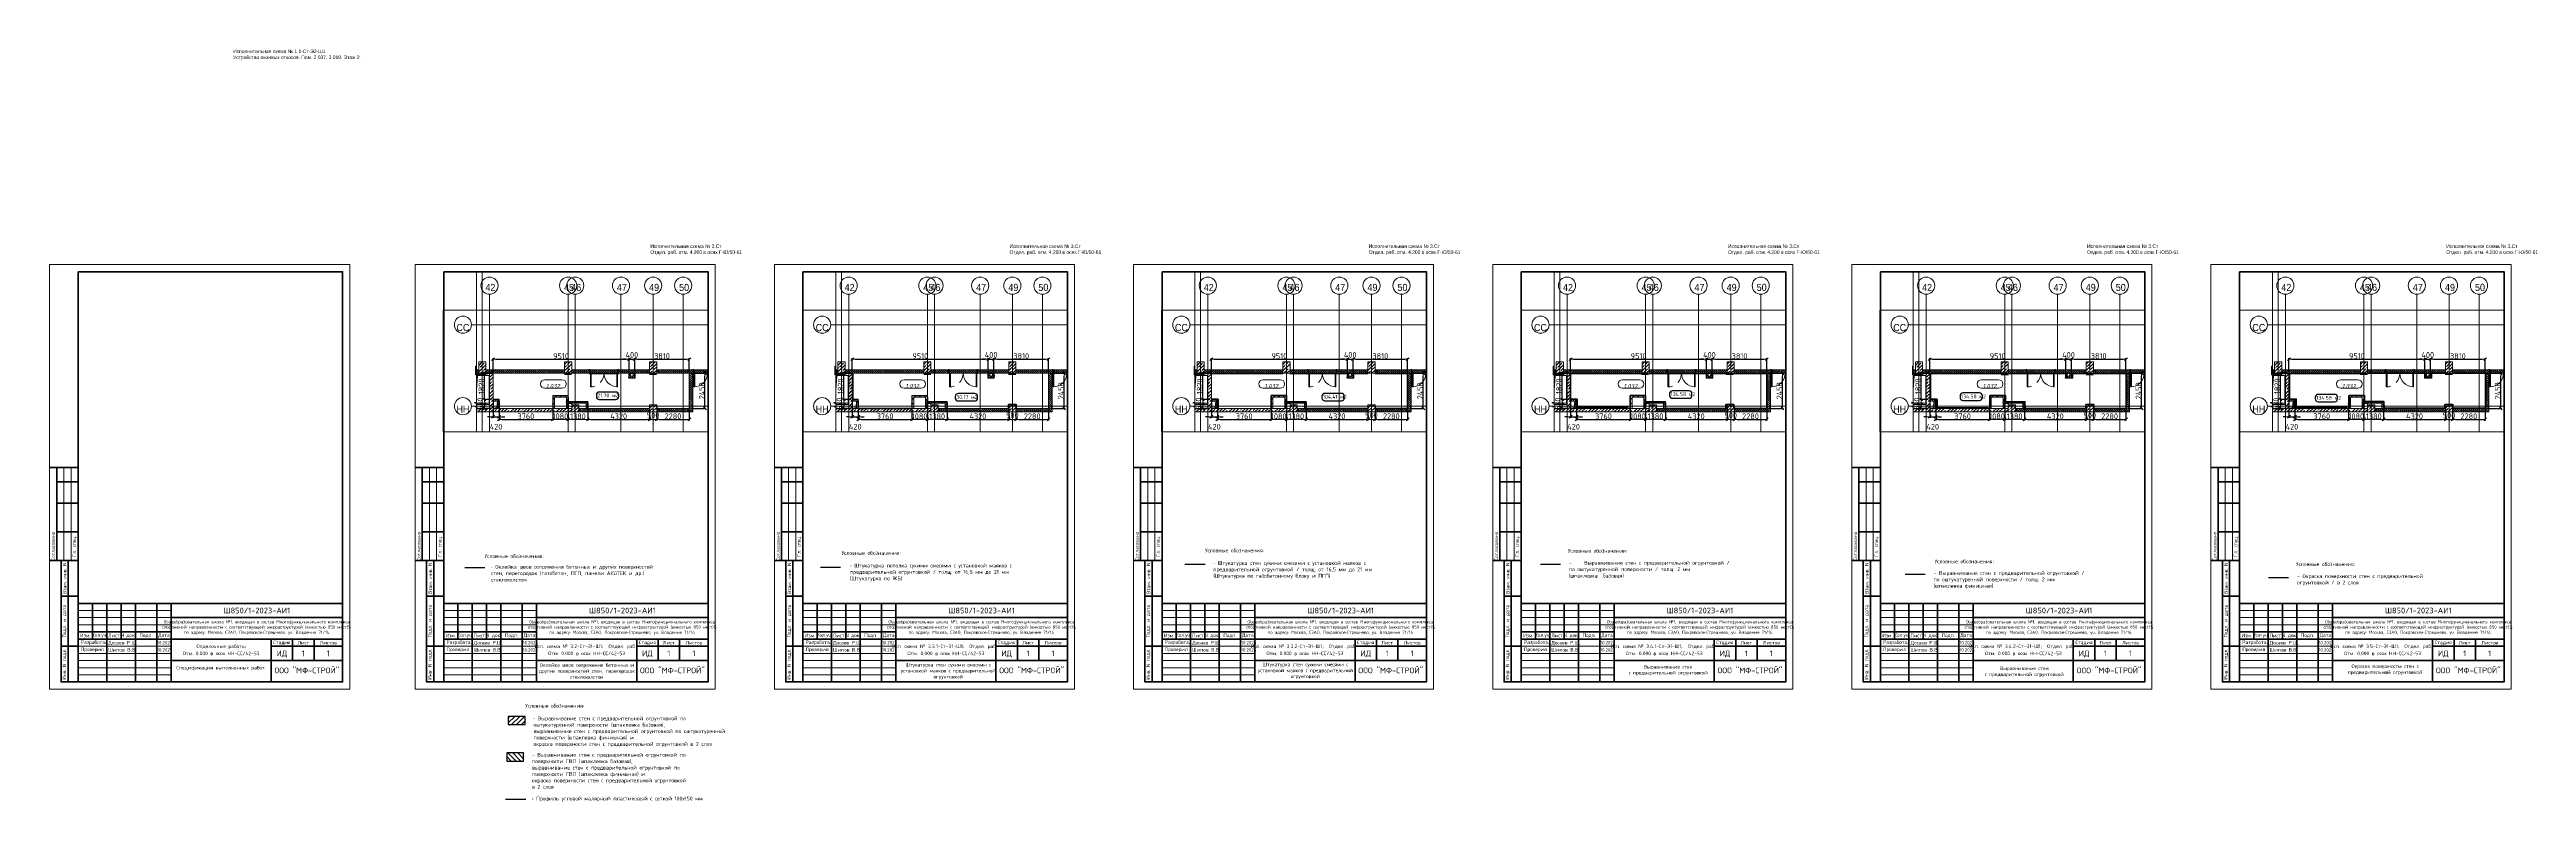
# Paper-space layout '1.032' of a CAD drawing. Header units: millimetres. Extents: x -276 to 1457, y 159 to 685.
# The model-space entities are those that its viewports show. They can reach past a viewport. Long polylines and large blocks are cut down to what shows.
import ezdxf
from ezdxf.enums import TextEntityAlignment as Align

# ---------------------------------------------------------------- set-up
doc = ezdxf.new("R2018")
doc.units = ezdxf.units.MM
doc.linetypes.add('50_200_ШТРИХ_1Т_ш5_п1_п1_', pattern=[1400, 1000, -200, 0, -200])
doc.linetypes.add('IMPORT-Разомкнутая', pattern=[211666.660309, 126999.998093, -84666.662216])
for name, color, linetype, lineweight, true_color in [('A-AREA-IDEN-1', 7, 'Continuous', 9, 0xaaaaaa), ('I-WALL-2', 7, 'Continuous', 5, 0xff7d7d), ('M-EQPM-1', 7, 'Continuous', 9, 0xaaaaaa), ('M-EQPM-2', 7, 'Continuous', 9, 0xe2e2e2), ('Оси-1', 7, 'Continuous', 20, 0xaaaaaa), ('Оси-2', 7, 'Continuous', 9, 0xaaaaaa), ('Оси-3', 7, '50_200_ШТРИХ_1Т_ш5_п1_п1_', 9, 0xaaaaaa)]:
    doc.layers.add(name, color=color, linetype=linetype, lineweight=lineweight, true_color=true_color)
for name, color, linetype, lineweight in [('A-CLNG', 7, 'Continuous', 9), ('A-DETL-1', 7, 'IMPORT-Разомкнутая', 5), ('A-DETL-5', 7, '50_200_ШТРИХ_1Т_ш5_п1_п1_', 5), ('A-DOOR', 7, 'Continuous', 9), ('A-DOOR-1', 7, 'Continuous', 5), ('A-DOOR-FRAM', 7, 'Continuous', 9), ('A-DOOR-FRAM-1', 7, 'Continuous', 5), ('A-FLOR', 7, 'Continuous', 9), ('A-WALL', 7, 'Continuous', 5), ('A-WALL-FNSH-1', 7, 'Continuous', 5), ('I-WALL', 7, 'Continuous', 5), ('S-COLS', 7, 'Continuous', 9), ('S-COLS-1', 7, 'Continuous', 5), ('Размеры', 7, 'Continuous', 15)]:
    doc.layers.add(name, color=color, linetype=linetype, lineweight=lineweight)
doc.layers.add('ВЭ', color=7, linetype='Continuous', lineweight=15, plot=False)
doc.layers.add('Условные обозначения', color=90, linetype='Continuous')
doc.styles.add('Arial', font='arial.ttf', dxfattribs={"width": 0.9, "height": 500})
doc.styles.add('ISOCPEUR_I', font='isocpeui.ttf', dxfattribs={"height": 300})
doc.styles.get("Standard").update_dxf_attribs({"font": 'arial.ttf'})
doc.styles.add('СПДС', font='isocpeur.ttf', dxfattribs={"width": 0.9})
doc.dimstyles.new('Больше Размера А3', dxfattribs={"dimtxt": 400, "dimasz": 200, "dimexe": 70, "dimexo": 100, "dimgap": 20, "dimtad": 1, "dimdec": 0, "dimrnd": 10, "dimzin": 0, "dimdsep": 46, "dimtxsty": 'СПДС', "dimblk": 'ARROWHEAD_6', "dimcen": 1, "dimclrd": 256, "dimclre": 256, "dimclrt": 256, "dimazin": 0, "dimtfac": 1, "dimtdec": 0, "dimtmove": 2, "dimatfit": 3, "dimfxl": 1, "dimtolj": 1, "dimtzin": 0, "dimarcsym": 0})
pattern_1 = [(135, (519762.86, 4292.29), (-70.71068, -70.71068), [])]
pattern_2 = [(45, (-821.384, 189.685), (-14.1421, 14.1421), []), (135, (-821.384, 189.685), (-14.1421, -14.1421), [])]
pattern_3 = [(135, (1301.41, 189.685), (-14.1421, -14.1421), []), (225, (1301.41, 189.685), (14.1421, -14.1421), [])]
pattern_4 = [(45, (519762.86, 4292.3), (-228.0985, 228.0985), []), (45, (519990.96, 4292.3), (-228.0985, 228.0985), [403.225, -80.645, 6.706, -73.939])]
pattern_5 = [(45, (519762.86, 4292.29), (-70.71068, 70.71068), [])]
pattern_6 = [(0, (519762.86, 4292.29), (406.4, 101.6), [6.706, -298.094, 6.706, -298.094, -1625.6]), (0, (519762.86, 4292.29), (406.4, 101.6), [-609.6, 6.706, -602.894, 6.706, -298.094, -711.2]), (0, (519762.86, 4292.29), (406.4, 101.6), [-1524, 6.706, -196.494, 6.706, -501.294]), (120, (519915.26, 4343.09), (-291.18818, 301.15272), [6.706, -298.094, 6.706, -298.094, -1625.6]), (120, (519915.26, 4343.09), (-291.18818, 301.15272), [-609.6, 6.706, -602.894, 6.706, -298.094, -711.2]), (120, (519915.26, 4343.09), (-291.18818, 301.15272), [-1524, 6.706, -196.494, 6.706, -501.294]), (240, (519966.06, 4546.29), (-115.21182, -402.75272), [6.706, -298.094, 6.706, -298.094, -1625.6]), (240, (519966.06, 4546.29), (-115.21182, -402.75272), [-609.6, 6.706, -602.894, 6.706, -298.094, -711.2]), (240, (519966.06, 4546.29), (-115.21182, -402.75272), [-1524, 6.706, -196.494, 6.706, -501.294])]
pattern_7 = [(45, (519762.86, 4292.29), (-169.7056, 169.7056), [])]

# ---------------------------------------------------------------- blocks, each defined once
blk = doc.blocks.new('*U505')
at = {"lineweight": 0}
blk.add_lwpolyline([(-205, -5), (5, -5), (5, 292), (-205, 292)], close=True, dxfattribs=at)
at = {"color": 0, "linetype": 'Continuous', "lineweight": 50}
blk.add_lwpolyline([(-185, 287), (0, 287), (0, 0), (-185, 0)], close=True, dxfattribs=at)
at = {"lineweight": 35}
for points in [[(-185, 150), (-205, 150)], [(-200, 85), (-200, 150)], [(-185, 140), (-200, 140)], [(-185, 125), (-200, 125)], [(-185, 105), (-200, 105)], [(-185, 85), (-205, 85)], [(-185, 85), (-197, 85), (-197, 0), (-185, 0)], [(-192, 0), (-192, 85)], [(-185, 60), (-197, 60)], [(-175, 55), (-175, 30)], [(-165, 55), (-165, 0)], [(-155, 55), (-155, 30)], [(-145, 55), (-145, 0)], [(-130, 55), (-130, 0)], [(-120, 55), (-120, 0)], [(-185, 35), (-120, 35)], [(-120, 45), (0, 45)], [(-185, 25), (-197, 25)], [(-185, 30), (0, 30)], [(-50, 30), (-50, 0)], [(-50, 25), (0, 25)], [(-35, 30), (-35, 15)], [(-20, 30), (-20, 15)], [(-120, 15), (0, 15)]]:
    blk.add_lwpolyline(points, dxfattribs=at)
at = {"lineweight": 18}
for points in [[(-195, 85), (-195, 150)], [(-190, 85), (-190, 150)], [(-185, 50), (-120, 50)], [(-185, 45), (-120, 45)], [(-185, 40), (-120, 40)], [(-185, 25), (-120, 25)], [(-185, 20), (-120, 20)], [(-185, 15), (-120, 15)], [(-185, 10), (-120, 10)], [(-185, 5), (-120, 5)]]:
    blk.add_lwpolyline(points, dxfattribs=at)
at = {"lineweight": 35}
blk.add_lwpolyline([(-185, 0), (0, 0), (0, 55), (-185, 55)], close=True, dxfattribs=at)
at = {"lineweight": 0}
blk.add_lwpolyline([(0, -5), (5, -5), (5, 0)], dxfattribs=at)
at = {"lineweight": -2, "char_height": 2.5, "attachment_point": 5, "rotation": 90, "style": 'СПДС'}
for s, insert, width in [('Согласовано', (-202.5, 95), 19.991), ('Гл. спец.', (-187.5, 95), 19.991), ('Взам. инв. N', (-194.5, 72.5), 24.991), ('Подл. и дата', (-194.5, 42.5), 34.991), ('Инв. N подл.', (-194.5, 12.5), 24.991)]:
    blk.add_mtext(s, dxfattribs=dict(at, insert=insert, width=width))
at = {"insert": (-119.3, 43.2), "char_height": 2.2, "attachment_point": 1, "style": 'СПДС'}
blk.add_mtext_dynamic_manual_height_columns('\\pxqc;Общеобразовательная школа №1, входящая в состав Многофункционального комплекса спортивной направленности с соответствующей инфраструктурой (емкостью 850 мест)½ \\Pпо адресу: Москва, СЗАО, Покровское‐Стрешнево, уч. Владение 71/14', width=118.293, gutter_width=0, heights=[12.8], dxfattribs=at)
at = {"lineweight": -2, "char_height": 2.5, "style": 'СПДС'}
for s, insert, width, attachment_point in [('Разработал', (-183.1, 27.5), 17.953, 4), ('Проверил', (-183.1, 22.5), 17.953, 4), ('Изм.', (-180, 32.5), 10, 5), ('Кол.уч.', (-170, 32.5), 10, 5), ('Лист', (-160, 32.5), 10, 5), ('N док.', (-150, 32.5), 10, 5), ('Подп.', (-137.5, 32.5), 15, 5), ('Дата', (-125, 32.5), 10, 5), ('Стадия', (-42.5, 27.5), 15, 5), ('Лист', (-27.5, 27.5), 15, 5), ('Листов', (-10, 27.5), 20, 5)]:
    blk.add_mtext(s, dxfattribs=dict(at, insert=insert, width=width, attachment_point=attachment_point))
at = {"lineweight": 30, "width": 0.9, "flags": 104}
blk.add_attdef('ШАПКА', text='', height=3, dxfattribs=at).set_placement((-135, 281), align=Align.MIDDLE_CENTER)
at = {"style": 'СПДС'}
for tag, height, p in [('ШИФР_ПРОЕКТА', 4, (-60, 50)), ('НАИМЕНОВАНИЕ_ОБЪЕКТА2', 2.5, (-85, 20)), ('НАИМЕНОВАНИЕ_ОБЪЕКТА', 2.5, (-85, 25)), ('СТАДИЯ', 4, (-42.5, 20)), ('ЛИСТ_первый', 4, (-27.5, 20)), ('ЛИСТОВ', 4, (-10, 20)), ('НАИМЕНОВАНИЕ_ЧЕРТЕЖА2', 2.5, (-85, 5)), ('НАИМЕНОВАНИЕ_ЧЕРТЕЖА1', 2.5, (-85, 10)), ('ОРГАНИЗАЦИЯ_РАЗРАБОТЧИК1', 4, (-25, 8.1))]:
    blk.add_attdef(tag, text='', height=height, dxfattribs=at).set_placement(p, align=Align.MIDDLE_CENTER)
for tag, p in [('РАЗРАБОТЧИК', (-164, 27.5)), ('РУК.ГРУППЫ', (-164, 22.5))]:
    blk.add_attdef(tag, text='', height=2.5, dxfattribs=at).set_placement(p, align=Align.MIDDLE_LEFT)
at = {"style": 'СПДС', "width": 0.9}
for p in [(-129.6, 26.4), (-129.6, 21.4)]:
    blk.add_attdef('ДАТА', p, '', height=2.3, dxfattribs=at)
blk = doc.blocks.new('110_Дверь_СКБ_2Ст - СОШ_Д-22_1_Дв_2000x2100h_Физкультурный зал_ Зал для хореографии_ Снарядная_ Инвентарная_EI30-25959718-АИ_План потолка_1 этаж')
at = {"layer": 'A-DOOR-FRAM-1'}
h = blk.add_hatch(dxfattribs=at)
h.set_pattern_fill('FP_109', color=256, style=0, pattern_type=2)
h.set_pattern_definition(pattern_2)
h.paths.add_polyline_path([(-987.5, 125), (-987.5, -125), (-962.5, -125), (-962.5, 125)])
h = blk.add_hatch(dxfattribs=at)
h.set_pattern_fill('FP_110', color=256, style=0, pattern_type=2)
h.set_pattern_definition(pattern_3)
h.paths.add_polyline_path([(1012.5, 125), (987.5, 125), (987.5, -125), (1012.5, -125), (1012.5, -60.4)])
at = {"layer": 'A-DOOR'}
for p, q in [((-937.5, 1075), (-937.5, 125)), ((-887.5, 1075), (-937.5, 1075)), ((-937.5, 125), (-887.5, 125)), ((-887.5, 125), (-887.5, 1075)), ((962.5, 1075), (912.5, 1075)), ((912.5, 1075), (912.5, 125)), ((912.5, 125), (962.5, 125)), ((962.5, 125), (962.5, 1075))]:
    blk.add_line(p, q, dxfattribs=at)
at = {"layer": 'A-DOOR-1'}
for centre, start, end in [((-937.5, 125), 360, 90), ((962.5, 125), 90, 180)]:
    blk.add_arc(centre, 950, start, end, dxfattribs=at)
at = {"layer": 'A-DOOR-FRAM'}
for p, q in [((-947.5, 133), (-1017.5, 133)), ((-1017.5, 133), (-1017.5, 125)), ((-1017.5, 125), (-947.5, 125)), ((-962.5, 125), (-987.5, 125)), ((-987.5, 125), (-987.5, -125)), ((-937.5, 125), (-962.5, 125)), ((-962.5, 125), (-962.5, 45)), ((-962.5, -125), (-962.5, 125)), ((-962.5, 45), (-927.5, 45)), ((-947.5, 45), (-962.5, 45)), ((-962.5, 45), (-962.5, -125)), ((-947.5, 125), (-947.5, 133)), ((-947.5, -125), (-947.5, 45)), ((-937.5, 75), (-937.5, 125)), ((-927.5, 75), (-937.5, 75)), ((-927.5, 45), (-927.5, 75)), ((962.5, 75), (952.5, 75)), ((952.5, 75), (952.5, 45)), ((952.5, 45), (987.5, 45)), ((962.5, 125), (962.5, 75)), ((987.5, 125), (962.5, 125)), ((1042.5, 133), (972.5, 133)), ((972.5, 133), (972.5, 125)), ((972.5, 125), (1042.5, 125)), ((987.5, 45), (972.5, 45)), ((972.5, 45), (972.5, -125)), ((987.5, 45), (987.5, 125)), ((1012.5, 125), (987.5, 125)), ((987.5, 125), (987.5, -125)), ((987.5, -125), (987.5, 45)), ((1012.5, -125), (1012.5, 125)), ((1042.5, 125), (1042.5, 133)), ((-947.5, -125), (-1017.5, -125)), ((-1017.5, -125), (-1017.5, -133)), ((-1017.5, -133), (-947.5, -133)), ((-987.5, -125), (-962.5, -125)), ((-962.5, -125), (-947.5, -125)), ((-947.5, -133), (-947.5, -125)), ((1042.5, -125), (972.5, -125)), ((972.5, -125), (972.5, -133)), ((972.5, -125), (987.5, -125)), ((972.5, -133), (1042.5, -133)), ((987.5, -125), (1012.5, -125)), ((1042.5, -133), (1042.5, -125))]:
    blk.add_line(p, q, dxfattribs=at)
blk = doc.blocks.new('110_Дверь_СКБ_2Ст - СОШ_Д-22_1_Дв_2000x2100h_Физкультурный зал_ Зал для хореографии_ Снарядная_ Инвентарная_EI30-25959547-АИ_План потолка_1 этаж')
at = {"layer": 'A-DOOR-FRAM-1'}
h = blk.add_hatch(dxfattribs=at)
h.set_pattern_fill('FP_109', color=256, style=0, pattern_type=2)
h.set_pattern_definition(pattern_2)
h.paths.add_polyline_path([(-987.5, 125), (-987.5, -125), (-962.5, -125), (-962.5, 125)])
h = blk.add_hatch(dxfattribs=at)
h.set_pattern_fill('FP_110', color=256, style=0, pattern_type=2)
h.set_pattern_definition(pattern_3)
h.paths.add_polyline_path([(987.5, 125), (987.5, -125), (1012.5, -125), (1012.5, 125)])
at = {"layer": 'A-DOOR'}
for p, q in [((-937.5, 1075), (-937.5, 125)), ((-887.5, 1075), (-937.5, 1075)), ((-937.5, 125), (-887.5, 125)), ((-887.5, 125), (-887.5, 1075)), ((962.5, 1075), (912.5, 1075)), ((912.5, 1075), (912.5, 125)), ((912.5, 125), (962.5, 125)), ((962.5, 125), (962.5, 1075))]:
    blk.add_line(p, q, dxfattribs=at)
at = {"layer": 'A-DOOR-1'}
for centre, start, end in [((-937.5, 125), 360, 90), ((962.5, 125), 136.726962, 180), ((962.5, 125), 90, 109.435253)]:
    blk.add_arc(centre, 950, start, end, dxfattribs=at)
at = {"layer": 'A-DOOR-FRAM'}
for p, q in [((-947.5, 133), (-1017.5, 133)), ((-1017.5, 133), (-1017.5, 125)), ((-1017.5, 125), (-947.5, 125)), ((-962.5, 125), (-987.5, 125)), ((-987.5, 125), (-987.5, -125)), ((-937.5, 125), (-962.5, 125)), ((-962.5, 125), (-962.5, 45)), ((-962.5, -125), (-962.5, 125)), ((-962.5, 45), (-927.5, 45)), ((-947.5, 45), (-962.5, 45)), ((-962.5, 45), (-962.5, -125)), ((-947.5, 125), (-947.5, 133)), ((-947.5, -125), (-947.5, 45)), ((-937.5, 75), (-937.5, 125)), ((-927.5, 75), (-937.5, 75)), ((-927.5, 45), (-927.5, 75)), ((962.5, 75), (952.5, 75)), ((952.5, 75), (952.5, 45)), ((952.5, 45), (987.5, 45)), ((962.5, 125), (962.5, 75)), ((987.5, 125), (962.5, 125)), ((1042.5, 133), (972.5, 133)), ((972.5, 133), (972.5, 125)), ((972.5, 125), (1042.5, 125)), ((987.5, 45), (972.5, 45)), ((972.5, 45), (972.5, -125)), ((987.5, 45), (987.5, 125)), ((1012.5, 125), (987.5, 125)), ((987.5, 125), (987.5, -125)), ((987.5, -125), (987.5, 45)), ((1012.5, -125), (1012.5, 125)), ((1042.5, 125), (1042.5, 133)), ((-947.5, -125), (-1017.5, -125)), ((-1017.5, -125), (-1017.5, -133)), ((-1017.5, -133), (-947.5, -133)), ((-987.5, -125), (-962.5, -125)), ((-962.5, -125), (-947.5, -125)), ((-947.5, -133), (-947.5, -125)), ((1042.5, -125), (972.5, -125)), ((972.5, -125), (972.5, -133)), ((972.5, -125), (987.5, -125)), ((972.5, -133), (1042.5, -133)), ((987.5, -125), (1012.5, -125)), ((1042.5, -133), (1042.5, -125))]:
    blk.add_line(p, q, dxfattribs=at)
blk = doc.blocks.new('Канал вертикальный прямоугольный - Шахта - значок проема-25054684-АИ_План потолка_1 этаж')
at = {"layer": 'M-EQPM-2'}
blk.add_hatch(color=256, dxfattribs=at).paths.add_polyline_path([(-500, -1220), (-328, 1048), (500, 1220), (-500, 1220), (-500, -920)])
at = {"layer": 'M-EQPM-1'}
for p, q in [((-500, -1220), (-500, 1220)), ((-500, 1220), (500, 1220)), ((-328, 1048), (-500, -1220)), ((-328, 1048), (500, 1220)), ((500, 1220), (500, -1220)), ((500, -1220), (-500, -1220))]:
    blk.add_line(p, q, dxfattribs=at)
blk = doc.blocks.new('BSC_Колонна _Прямоугольная - 500х500-V297-АИ_План потолка_1 этаж')
at = {"layer": 'S-COLS-1'}
h = blk.add_hatch(dxfattribs=at)
h.set_pattern_fill('FP_188', color=256, style=0, pattern_type=2)
h.set_pattern_definition([(45, (-63500, -67431.04), (-228.0985, 228.0985), []), (45, (-63271.9, -67431.04), (-228.0985, 228.0985), [403.225, -80.645, 6.706, -73.939])])
h.paths.add_polyline_path([(250, -250), (250, 250), (-250, 250), (-250, -250)])
for p, q in [((-250, 250), (250, 250)), ((-250, -250), (-250, 250)), ((250, 250), (250, -250)), ((250, -250), (-250, -250))]:
    blk.add_line(p, q, dxfattribs=at)
blk = doc.blocks.new('Канал вертикальный прямоугольный - Шахта - значок проема-24087354-АИ_План потолка_1 этаж')
at = {"layer": 'M-EQPM-2'}
blk.add_hatch(color=256, dxfattribs=at).paths.add_polyline_path([(10, 100), (-100, 100), (-100, -100), (-80, 80), (100, 100)])
at = {"layer": 'M-EQPM-1'}
for p, q in [((-100, -100), (-100, 100)), ((-100, 100), (100, 100)), ((-80, 80), (-100, -100)), ((-80, 80), (100, 100)), ((100, 100), (100, -100)), ((100, -100), (-100, -100))]:
    blk.add_line(p, q, dxfattribs=at)
blk = doc.blocks.new('Канал вертикальный прямоугольный - Шахта - значок проема-24087344-АИ_План потолка_1 этаж')
at = {"layer": 'M-EQPM-2'}
blk.add_hatch(color=256, dxfattribs=at).paths.add_polyline_path([(-150, 250), (-150, -250), (-110, 210), (150, 250), (-110, 250)])
at = {"layer": 'M-EQPM-1'}
for p, q in [((-150, -250), (-150, 250)), ((-150, 250), (150, 250)), ((-110, 210), (-150, -250)), ((-110, 210), (150, 250)), ((150, 250), (150, -250)), ((150, -250), (-150, -250))]:
    blk.add_line(p, q, dxfattribs=at)
blk = doc.blocks.new('Канал вертикальный прямоугольный - Шахта - значок проема-24087384-АИ_План потолка_1 этаж')
at = {"layer": 'M-EQPM-2'}
blk.add_hatch(color=256, dxfattribs=at).paths.add_polyline_path([(-125, -175), (-95, 145), (125, 175), (-125, 175), (-125, -165)])
at = {"layer": 'M-EQPM-1'}
for p, q in [((-125, -175), (-125, 175)), ((-125, 175), (125, 175)), ((-95, 145), (-125, -175)), ((-95, 145), (125, 175)), ((125, 175), (125, -175)), ((125, -175), (-125, -175))]:
    blk.add_line(p, q, dxfattribs=at)
blk = doc.blocks.new('BSC_Колонна _Прямоугольная - 500х500-V395-АИ_План потолка_1 этаж')
at = {"layer": 'S-COLS-1'}
h = blk.add_hatch(dxfattribs=at)
h.set_pattern_fill('FP_253', color=256, style=0, pattern_type=2)
h.set_pattern_definition([(45, (-68950, -67430.7), (-228.0985, 228.0985), []), (45, (-68721.9, -67430.7), (-228.0985, 228.0985), [403.225, -80.645, 6.706, -73.939])])
h.paths.add_polyline_path([(250, -250), (250, 250), (-250, 250), (-250, -250)])
for p, q in [((-250, 250), (250, 250)), ((-250, -250), (-250, 250)), ((250, 250), (250, -250)), ((250, -250), (-250, -250))]:
    blk.add_line(p, q, dxfattribs=at)
blk = doc.blocks.new('Ось сетки - Круг_Ø6_00__ISO-2_5_0_9K_-17386508-АИ_План потолка_1 этаж')
at = {"layer": 'Оси-1'}
blk.add_circle((0, 0), 3, dxfattribs=at)
blk = doc.blocks.new('AAR_СКБ_Марка_помещения_1_5 ммп - Номер-27962133-АИ_План потолка_1 этаж')
at = {"layer": 'A-AREA-IDEN-1'}
for p, q in [((-2.99, 3), (3.01, 3)), ((-2.99, 0), (3.01, 0))]:
    blk.add_line(p, q, dxfattribs=at)
for centre, start, end in [((-2.99, 1.5), 90, 270), ((3.01, 1.5), 270, 90)]:
    blk.add_arc(centre, 1.5, start, end, dxfattribs=at)
blk = doc.blocks.new('ARROWHEAD_6')
at = {"color": 0, "linetype": 'Continuous'}
for p, q in [((0, 0), (-1, 0)), ((-0.5, -0.5), (0.5, 0.5))]:
    blk.add_line(p, q, dxfattribs=at)
blk = doc.blocks.new('*D2304')
at = {"layer": 'Defpoints', "color": 0, "lineweight": 30, "transparency": 16777216}
for p in [(591238, 74173), (592336, 74173), (591238, 71723)]:
    blk.add_point(p, dxfattribs=at)
at = {"layer": 'Размеры', "lineweight": -2, "transparency": 16777216}
for p, q in [((591338, 74173), (592406, 74173)), ((592336, 71923), (592336, 73973)), ((591338, 71723), (592406, 71723))]:
    blk.add_line(p, q, dxfattribs=at)
at = {"layer": 'Размеры', "lineweight": -2, "transparency": 16777216, "xscale": 200, "yscale": 200, "zscale": 200}
for p, rotation in [((592336, 74173), 90), ((592336, 71723), 270)]:
    blk.add_blockref('ARROWHEAD_6', p, dxfattribs=dict(at, rotation=rotation))
at = {"layer": 'Размеры', "transparency": 16777216, "insert": (592116, 72948), "char_height": 400, "attachment_point": 5, "rotation": 90, "style": 'СПДС'}
blk.add_mtext('\\A1;2450', dxfattribs=at)
blk = doc.blocks.new('*D2305')
at = {"layer": 'Defpoints', "color": 0, "lineweight": 30, "transparency": 16777216}
for p in [(587025, 75163), (577513, 74163), (587025, 74173)]:
    blk.add_point(p, dxfattribs=at)
at = {"layer": 'Размеры', "lineweight": -2, "transparency": 16777216}
for p, q in [((577513, 74263), (577513, 75233)), ((577713, 75163), (586825, 75163)), ((587025, 74273), (587025, 75233))]:
    blk.add_line(p, q, dxfattribs=at)
at = {"layer": 'Размеры', "lineweight": -2, "transparency": 16777216, "xscale": 200, "yscale": 200, "zscale": 200, "rotation": 180}
blk.add_blockref('ARROWHEAD_6', (577513, 75163), dxfattribs=at)
at = {"layer": 'Размеры', "lineweight": -2, "transparency": 16777216, "xscale": 200, "yscale": 200, "zscale": 200}
blk.add_blockref('ARROWHEAD_6', (587025, 75163), dxfattribs=at)
at = {"layer": 'Размеры', "transparency": 16777216, "insert": (582269, 75383), "char_height": 400, "attachment_point": 5, "style": 'СПДС'}
blk.add_mtext('\\A1;9510', dxfattribs=at)
blk = doc.blocks.new('*D2306')
at = {"layer": 'Defpoints', "color": 0, "lineweight": 30, "transparency": 16777216}
for p in [(587425, 75163), (587025, 73863), (587425, 73863)]:
    blk.add_point(p, dxfattribs=at)
at = {"layer": 'Размеры', "lineweight": -2, "transparency": 16777216}
for p, q in [((586825, 75163), (586625, 75163)), ((587025, 73963), (587025, 75233)), ((587025, 75163), (587425, 75163)), ((587425, 73963), (587425, 75233)), ((587625, 75163), (587825, 75163))]:
    blk.add_line(p, q, dxfattribs=at)
at = {"layer": 'Размеры', "lineweight": -2, "transparency": 16777216, "xscale": 200, "yscale": 200, "zscale": 200}
blk.add_blockref('ARROWHEAD_6', (587025, 75163), dxfattribs=at)
at = {"layer": 'Размеры', "lineweight": -2, "transparency": 16777216, "xscale": 200, "yscale": 200, "zscale": 200, "rotation": 180}
blk.add_blockref('ARROWHEAD_6', (587425, 75163), dxfattribs=at)
at = {"layer": 'Размеры', "transparency": 16777216, "insert": (587225, 75463), "char_height": 400, "attachment_point": 5, "style": 'СПДС'}
blk.add_mtext('\\A1;400', dxfattribs=at)
blk = doc.blocks.new('*D2307')
at = {"layer": 'Defpoints', "color": 0, "lineweight": 30, "transparency": 16777216}
for p in [(591238, 75163), (587425, 73863), (591238, 74173)]:
    blk.add_point(p, dxfattribs=at)
at = {"layer": 'Размеры', "lineweight": -2, "transparency": 16777216}
for p, q in [((587425, 73963), (587425, 75233)), ((587625, 75163), (591038, 75163)), ((591238, 74273), (591238, 75233))]:
    blk.add_line(p, q, dxfattribs=at)
at = {"layer": 'Размеры', "lineweight": -2, "transparency": 16777216, "xscale": 200, "yscale": 200, "zscale": 200, "rotation": 180}
blk.add_blockref('ARROWHEAD_6', (587425, 75163), dxfattribs=at)
at = {"layer": 'Размеры', "lineweight": -2, "transparency": 16777216, "xscale": 200, "yscale": 200, "zscale": 200}
blk.add_blockref('ARROWHEAD_6', (591238, 75163), dxfattribs=at)
at = {"layer": 'Размеры', "transparency": 16777216, "insert": (589331, 75383), "char_height": 400, "attachment_point": 5, "style": 'СПДС'}
blk.add_mtext('\\A1;3810', dxfattribs=at)
blk = doc.blocks.new('*D2308')
at = {"layer": 'Defpoints', "color": 0, "lineweight": 30, "transparency": 16777216}
for p in [(576918, 74173), (577513, 74173), (577513, 72353)]:
    blk.add_point(p, dxfattribs=at)
at = {"layer": 'Размеры', "lineweight": -2, "transparency": 16777216}
for p, q in [((577413, 74173), (576848, 74173)), ((576918, 72553), (576918, 73973)), ((577413, 72353), (576848, 72353))]:
    blk.add_line(p, q, dxfattribs=at)
at = {"layer": 'Размеры', "lineweight": -2, "transparency": 16777216, "xscale": 200, "yscale": 200, "zscale": 200}
for p, rotation in [((576918, 74173), 90), ((576918, 72353), 270)]:
    blk.add_blockref('ARROWHEAD_6', p, dxfattribs=dict(at, rotation=rotation))
at = {"layer": 'Размеры', "transparency": 16777216, "insert": (576698, 73263), "char_height": 400, "attachment_point": 5, "rotation": 90, "style": 'СПДС'}
blk.add_mtext('\\A1;1820', dxfattribs=at)
blk = doc.blocks.new('*D2309')
at = {"layer": 'Defpoints', "color": 0, "lineweight": 30, "transparency": 16777216}
for p in [(577513, 72353), (577933, 72353), (577933, 71137)]:
    blk.add_point(p, dxfattribs=at)
at = {"layer": 'Размеры', "lineweight": -2, "transparency": 16777216}
for p, q in [((577313, 71137), (577113, 71137)), ((577513, 72253), (577513, 71067)), ((577513, 71137), (577933, 71137)), ((577933, 72253), (577933, 71067)), ((578133, 71137), (578333, 71137))]:
    blk.add_line(p, q, dxfattribs=at)
at = {"layer": 'Размеры', "lineweight": -2, "transparency": 16777216, "xscale": 200, "yscale": 200, "zscale": 200}
blk.add_blockref('ARROWHEAD_6', (577513, 71137), dxfattribs=at)
at = {"layer": 'Размеры', "lineweight": -2, "transparency": 16777216, "xscale": 200, "yscale": 200, "zscale": 200, "rotation": 180}
blk.add_blockref('ARROWHEAD_6', (577933, 71137), dxfattribs=at)
at = {"layer": 'Размеры', "transparency": 16777216, "insert": (577723, 70437), "char_height": 400, "attachment_point": 5, "style": 'СПДС'}
blk.add_mtext('\\A1;420', dxfattribs=at)
blk = doc.blocks.new('*D2310')
at = {"layer": 'Defpoints', "color": 0, "lineweight": 30, "transparency": 16777216}
for p in [(577933, 72353), (581688, 72613), (581688, 70950)]:
    blk.add_point(p, dxfattribs=at)
at = {"layer": 'Размеры', "lineweight": -2, "transparency": 16777216}
for p, q in [((577933, 72253), (577933, 70880)), ((581688, 72513), (581688, 70880)), ((578133, 70950), (581488, 70950))]:
    blk.add_line(p, q, dxfattribs=at)
at = {"layer": 'Размеры', "lineweight": -2, "transparency": 16777216, "xscale": 200, "yscale": 200, "zscale": 200, "rotation": 180}
blk.add_blockref('ARROWHEAD_6', (577933, 70950), dxfattribs=at)
at = {"layer": 'Размеры', "lineweight": -2, "transparency": 16777216, "xscale": 200, "yscale": 200, "zscale": 200}
blk.add_blockref('ARROWHEAD_6', (581688, 70950), dxfattribs=at)
at = {"layer": 'Размеры', "transparency": 16777216, "insert": (579810, 71170), "char_height": 400, "attachment_point": 5, "style": 'СПДС'}
blk.add_mtext('\\A1;3760', dxfattribs=at)
blk = doc.blocks.new('*D2311')
at = {"layer": 'Defpoints', "color": 0, "lineweight": 30, "transparency": 16777216}
for p in [(581688, 72613), (582763, 72613), (581688, 70950)]:
    blk.add_point(p, dxfattribs=at)
at = {"layer": 'Размеры', "lineweight": -2, "transparency": 16777216}
for p, q in [((581688, 72513), (581688, 70880)), ((582763, 72513), (582763, 70880)), ((582563, 70950), (581888, 70950))]:
    blk.add_line(p, q, dxfattribs=at)
at = {"layer": 'Размеры', "lineweight": -2, "transparency": 16777216, "xscale": 200, "yscale": 200, "zscale": 200, "rotation": 180}
blk.add_blockref('ARROWHEAD_6', (581688, 70950), dxfattribs=at)
at = {"layer": 'Размеры', "lineweight": -2, "transparency": 16777216, "xscale": 200, "yscale": 200, "zscale": 200}
blk.add_blockref('ARROWHEAD_6', (582763, 70950), dxfattribs=at)
at = {"layer": 'Размеры', "transparency": 16777216, "insert": (582225, 71170), "char_height": 400, "attachment_point": 5, "style": 'СПДС'}
blk.add_mtext('\\A1;1080', dxfattribs=at)
blk = doc.blocks.new('*D2312')
at = {"layer": 'Defpoints', "color": 0, "lineweight": 30, "transparency": 16777216}
for p in [(582763, 72203), (584139, 72203), (582763, 70950)]:
    blk.add_point(p, dxfattribs=at)
at = {"layer": 'Размеры', "lineweight": -2, "transparency": 16777216}
for p, q in [((582763, 72103), (582763, 70880)), ((584139, 72103), (584139, 70880)), ((583939, 70950), (582963, 70950))]:
    blk.add_line(p, q, dxfattribs=at)
at = {"layer": 'Размеры', "lineweight": -2, "transparency": 16777216, "xscale": 200, "yscale": 200, "zscale": 200, "rotation": 180}
blk.add_blockref('ARROWHEAD_6', (582763, 70950), dxfattribs=at)
at = {"layer": 'Размеры', "lineweight": -2, "transparency": 16777216, "xscale": 200, "yscale": 200, "zscale": 200}
blk.add_blockref('ARROWHEAD_6', (584139, 70950), dxfattribs=at)
at = {"layer": 'Размеры', "transparency": 16777216, "insert": (583451, 71170), "char_height": 400, "attachment_point": 5, "style": 'СПДС'}
blk.add_mtext('\\A1;1380', dxfattribs=at)
blk = doc.blocks.new('*D2313')
at = {"layer": 'Defpoints', "color": 0, "lineweight": 30, "transparency": 16777216}
for p in [(584139, 71723), (588463, 71723), (588463, 70950)]:
    blk.add_point(p, dxfattribs=at)
at = {"layer": 'Размеры', "lineweight": -2, "transparency": 16777216}
for p, q in [((584139, 71623), (584139, 70880)), ((588463, 71623), (588463, 70880)), ((584339, 70950), (588263, 70950))]:
    blk.add_line(p, q, dxfattribs=at)
at = {"layer": 'Размеры', "lineweight": -2, "transparency": 16777216, "xscale": 200, "yscale": 200, "zscale": 200, "rotation": 180}
blk.add_blockref('ARROWHEAD_6', (584139, 70950), dxfattribs=at)
at = {"layer": 'Размеры', "lineweight": -2, "transparency": 16777216, "xscale": 200, "yscale": 200, "zscale": 200}
blk.add_blockref('ARROWHEAD_6', (588463, 70950), dxfattribs=at)
at = {"layer": 'Размеры', "transparency": 16777216, "insert": (586301, 71170), "char_height": 400, "attachment_point": 5, "style": 'СПДС'}
blk.add_mtext('\\A1;4320', dxfattribs=at)
blk = doc.blocks.new('*D2314')
at = {"layer": 'Defpoints', "color": 0, "lineweight": 30, "transparency": 16777216}
for p in [(588463, 71973), (588963, 71973), (588963, 70950)]:
    blk.add_point(p, dxfattribs=at)
at = {"layer": 'Размеры', "lineweight": -2, "transparency": 16777216}
for p, q in [((588463, 71873), (588463, 70880)), ((588963, 71873), (588963, 70880)), ((588663, 70950), (588763, 70950))]:
    blk.add_line(p, q, dxfattribs=at)
at = {"layer": 'Размеры', "lineweight": -2, "transparency": 16777216, "xscale": 200, "yscale": 200, "zscale": 200, "rotation": 180}
blk.add_blockref('ARROWHEAD_6', (588463, 70950), dxfattribs=at)
at = {"layer": 'Размеры', "lineweight": -2, "transparency": 16777216, "xscale": 200, "yscale": 200, "zscale": 200}
blk.add_blockref('ARROWHEAD_6', (588963, 70950), dxfattribs=at)
at = {"layer": 'Размеры', "transparency": 16777216, "insert": (588713, 71232), "char_height": 400, "attachment_point": 5, "style": 'СПДС'}
blk.add_mtext('\\A1;500', dxfattribs=at)
blk = doc.blocks.new('*D2315')
at = {"layer": 'Defpoints', "color": 0, "lineweight": 30, "transparency": 16777216}
for p in [(588963, 71973), (591238, 71723), (591238, 70950)]:
    blk.add_point(p, dxfattribs=at)
at = {"layer": 'Размеры', "lineweight": -2, "transparency": 16777216}
for p, q in [((588963, 71873), (588963, 70880)), ((591238, 71623), (591238, 70880)), ((589163, 70950), (591038, 70950))]:
    blk.add_line(p, q, dxfattribs=at)
at = {"layer": 'Размеры', "lineweight": -2, "transparency": 16777216, "xscale": 200, "yscale": 200, "zscale": 200, "rotation": 180}
blk.add_blockref('ARROWHEAD_6', (588963, 70950), dxfattribs=at)
at = {"layer": 'Размеры', "lineweight": -2, "transparency": 16777216, "xscale": 200, "yscale": 200, "zscale": 200}
blk.add_blockref('ARROWHEAD_6', (591238, 70950), dxfattribs=at)
at = {"layer": 'Размеры', "transparency": 16777216, "insert": (590100, 71170), "char_height": 400, "attachment_point": 5, "style": 'СПДС'}
blk.add_mtext('\\A1;2280', dxfattribs=at)
blk = doc.blocks.new('*D2316')
at = {"layer": 'Defpoints', "color": 0, "lineweight": 30, "transparency": 16777216}
for p in [(576918, 71723), (577513, 72353), (577513, 71723)]:
    blk.add_point(p, dxfattribs=at)
at = {"layer": 'Размеры', "lineweight": -2, "transparency": 16777216}
for p, q in [((577413, 72353), (576848, 72353)), ((577413, 71723), (576848, 71723)), ((576918, 72153), (576918, 71923))]:
    blk.add_line(p, q, dxfattribs=at)
at = {"layer": 'Размеры', "lineweight": -2, "transparency": 16777216, "xscale": 200, "yscale": 200, "zscale": 200}
for p, rotation in [((576918, 72353), 90), ((576918, 71723), 270)]:
    blk.add_blockref('ARROWHEAD_6', p, dxfattribs=dict(at, rotation=rotation))
at = {"layer": 'Размеры', "transparency": 16777216, "insert": (576618, 72038), "char_height": 400, "attachment_point": 5, "rotation": 90, "style": 'СПДС'}
blk.add_mtext('\\A1;630', dxfattribs=at)

msp = doc.modelspace()

# ---------------------------------------------------------------- hatches: boundary and pattern name
at = {"layer": 'A-WALL'}
h = msp.add_hatch(dxfattribs=at)
h.set_pattern_fill('FP_1', color=256, style=0, pattern_type=2)
h.set_pattern_definition(pattern_4)
h.paths.add_polyline_path([(577511.6, 71723.3), (577512.9, 71723.3), (577512.9, 74163.3), (577262.9, 74163.3), (577262.9, 71723.3), (577387.9, 71723.3)])
h = msp.add_hatch(dxfattribs=at)
h.set_pattern_fill('FP_1', color=256, style=0, pattern_type=2)
h.set_pattern_definition(pattern_4)
h.paths.add_polyline_path([(577387.9, 71473.3), (577387.9, 71723.3), (575147.7, 71723.3), (575147.7, 71473.3), (577068.3, 71473.3)])
h.paths.add_polyline_path([(569962.9, 71473.3), (573997.7, 71473.3), (573997.7, 71723.3), (569962.9, 71723.3), (569962.9, 71573.3)])
h.paths.add_polyline_path([(574107.7, 71473.3), (575047.7, 71473.3), (575047.7, 71513.3), (575037.7, 71513.3), (575037.7, 71553.3), (575082.7, 71553.3), (575082.7, 71723.3), (574062.7, 71723.3), (574062.7, 71553.3), (574107.7, 71553.3), (574107.7, 71513.3), (574097.7, 71513.3), (574097.7, 71473.3)])
h = msp.add_hatch(dxfattribs=at)
h.set_pattern_fill('FP_1', color=256, style=0, pattern_type=2)
h.set_pattern_definition(pattern_4)
h.paths.add_polyline_path([(578485.9, 71473.3), (583012.9, 71473.3), (583012.9, 71723.3), (582763.8, 71722.4), (582762.9, 71723.3), (577387.9, 71723.3), (577387.9, 71473.3), (577950.3, 71473.3)])
at = {"layer": 'I-WALL'}
h = msp.add_hatch(dxfattribs=at)
h.set_pattern_fill('FP_2', color=256, style=0, pattern_type=2)
h.set_pattern_definition(pattern_1)
h.paths.add_polyline_path([(577234.8, 74173), (577522.9, 74173), (577522.9, 74423), (577012.9, 74423), (577012.9, 74173), (577068.3, 74173)])
h.paths.add_polyline_path([(573835.2, 74173), (576512.9, 74173), (576512.9, 74423), (570762.9, 74423), (570762.9, 74173), (573097.7, 74173)])
h = msp.add_hatch(dxfattribs=at)
h.set_pattern_fill('FP_2', color=256, style=0, pattern_type=2)
h.set_pattern_definition(pattern_1)
h.paths.add_polyline_path([(583777.1, 74173), (584272.9, 74173), (584272.9, 74423), (583012.9, 74423), (583012.9, 74173), (583398.9, 74173)])
h.paths.add_polyline_path([(577932.9, 74173), (582512.9, 74173), (582512.9, 74423), (577522.9, 74423), (577522.9, 74173)])
h.paths.add_polyline_path([(591243.7, 74173), (591487.9, 74173), (591487.9, 74423), (588962.9, 74423), (588962.9, 74173), (591237.9, 74173)])
h.paths.add_polyline_path([(587424.6, 74173), (588462.9, 74173), (588462.9, 74423), (586272.9, 74423), (586272.9, 74173), (587324.6, 74173)])
h.paths.add_polyline_path([(584322.9, 74173), (586222.9, 74173), (586222.9, 74223), (586212.9, 74223), (586212.9, 74253), (586232.9, 74253), (586232.9, 74423), (584312.9, 74423), (584312.9, 74253), (584332.9, 74253), (584332.9, 74223), (584322.9, 74223), (584322.9, 74186.1)])
h = msp.add_hatch(dxfattribs=at)
h.set_pattern_fill('FP_4', color=256, style=0, pattern_type=2)
h.set_pattern_definition(pattern_5)
h.paths.add_polyline_path([(587024.6, 73963.3), (587124.6, 73963.3), (587124.6, 74173), (587024.6, 74171.7), (587024.6, 73983.3)])
h = msp.add_hatch(dxfattribs=at)
h.set_pattern_fill('FP_4', color=256, style=0, pattern_type=2)
h.set_pattern_definition(pattern_5)
h.paths.add_polyline_path([(587039.5, 73863.3), (587424.6, 73863.3), (587424.6, 73963.3), (587024.6, 73963.3), (587024.6, 73863.3)])
h = msp.add_hatch(dxfattribs=at)
h.set_pattern_fill('FP_4', color=256, style=0, pattern_type=2)
h.set_pattern_definition(pattern_5)
h.paths.add_polyline_path([(587379.3, 73963.3), (587424.6, 73963.3), (587424.6, 74173), (587324.6, 74173), (587324.6, 73963.3), (587347.2, 73963.3)])
h = msp.add_hatch(dxfattribs=at)
h.set_pattern_fill('FP_2', color=256, style=0, pattern_type=2)
h.set_pattern_definition(pattern_1)
h.paths.add_polyline_path([(591243.7, 71473.3), (591487.9, 71473.3), (591487.9, 74173), (591237.9, 74173), (591237.9, 71473.3)])
h = msp.add_hatch(dxfattribs=at)
h.set_pattern_fill('FP_2', color=256, style=0, pattern_type=2)
h.set_pattern_definition(pattern_1)
h.paths.add_polyline_path([(591487.9, 74173), (591517.9, 74173), (591517.9, 74423), (591487.9, 74423), (591487.9, 74357.7)])
h.paths.add_polyline_path([(593652.9, 74173), (593652.9, 74423), (593517.9, 74423), (593517.9, 74173), (593547.9, 74173)])
h.paths.add_polyline_path([(593417.9, 74173), (593467.9, 74173), (593467.9, 74223), (593457.9, 74223), (593457.9, 74253), (593477.9, 74253), (593477.9, 74423), (591557.9, 74423), (591557.9, 74253), (591577.9, 74253), (591577.9, 74223), (591567.9, 74223), (591567.9, 74173), (591617.9, 74173)])
h = msp.add_hatch(dxfattribs=at)
h.set_pattern_fill('FP_123', color=256, style=0, pattern_type=2)
h.set_pattern_definition([(45, (519762.86, 4292.29), (-141.42136, 141.42136), []), (135, (519762.86, 4292.29), (-141.42136, -141.42136), [])])
h.paths.add_polyline_path([(569912.9, 72073.3), (569912.9, 72123.3), (569237.9, 72123.3), (569237.9, 72081.3), (569267.9, 72081.3), (569267.9, 72073.3)])
h = msp.add_hatch(dxfattribs=at)
h.set_pattern_fill('FP_5', color=256, style=0, pattern_type=2)
h.set_pattern_definition(pattern_7)
h.paths.add_polyline_path([(577262.9, 71983.3), (577262.9, 72083.3), (576290.2, 72083.3), (576282.6, 71983.3), (577068.3, 71983.3)])
h = msp.add_hatch(dxfattribs=at)
h.set_pattern_fill('FP_4', color=256, style=0, pattern_type=2)
h.set_pattern_definition(pattern_5)
h.paths.add_polyline_path([(577772.9, 72233.3), (577912.9, 72233.3), (577912.9, 72333.3), (577512.9, 72333.3), (577512.9, 72233.3), (577529.4, 72233.3)])
h = msp.add_hatch(dxfattribs=at)
h.set_pattern_fill('FP_4', color=256, style=0, pattern_type=2)
h.set_pattern_definition(pattern_5)
h.paths.add_polyline_path([(577912.9, 71723.3), (577912.9, 72233.3), (577812.9, 72233.3), (577812.9, 71723.3)])
h = msp.add_hatch(dxfattribs=at)
h.set_pattern_fill('FP_5', color=256, style=0, pattern_type=2)
h.set_pattern_definition(pattern_7)
h.paths.add_polyline_path([(581807.9, 71723.3), (581807.9, 72593.3), (581707.9, 72593.3), (581707.9, 71723.3)])
h = msp.add_hatch(dxfattribs=at)
h.set_pattern_fill('FP_5', color=256, style=0, pattern_type=2)
h.set_pattern_definition(pattern_7)
h.paths.add_polyline_path([(582642.9, 72493.3), (582642.9, 72593.3), (581807.9, 72593.3), (581807.9, 72493.3)])
h = msp.add_hatch(dxfattribs=at)
h.set_pattern_fill('FP_5', color=256, style=0, pattern_type=2)
h.set_pattern_definition(pattern_7)
h.paths.add_polyline_path([(582642.9, 72183.3), (582742.9, 72183.3), (582742.9, 72593.3), (582642.9, 72593.3), (582642.9, 72203.3)])
h = msp.add_hatch(dxfattribs=at)
h.set_pattern_fill('FP_4', color=256, style=0, pattern_type=2)
h.set_pattern_definition(pattern_5)
h.paths.add_polyline_path([(582742.9, 72083.3), (583518.9, 72083.3), (583518.9, 72183.3), (582662.9, 72183.3), (582662.9, 72083.3), (582738.5, 72083.3)])
h = msp.add_hatch(dxfattribs=at)
h.set_pattern_fill('FP_4', color=256, style=0, pattern_type=2)
h.set_pattern_definition(pattern_5)
h.paths.add_polyline_path([(582662.9, 71723.3), (582762.9, 71723.3), (582762.9, 72083.3), (582662.9, 72083.3), (582662.9, 71780)])
h = msp.add_hatch(dxfattribs=at)
h.set_pattern_fill('FP_2', color=256, style=0, pattern_type=2)
h.set_pattern_definition(pattern_1)
h.paths.add_polyline_path([(588462.9, 71473.3), (588462.6, 71723.3), (583512.9, 71723), (583512.9, 71473.3), (587004.6, 71473.3)])
h.paths.add_polyline_path([(591237.9, 71473.3), (591237.9, 71723.3), (588962.9, 71723.3), (588962.9, 71473.3)])
h = msp.add_hatch(dxfattribs=at)
h.set_pattern_fill('FP_4', color=256, style=0, pattern_type=2)
h.set_pattern_definition(pattern_5)
h.paths.add_polyline_path([(583518.9, 72083.3), (584118.9, 72083.3), (584118.9, 72183.3), (583518.9, 72183.3)])
h = msp.add_hatch(dxfattribs=at)
h.set_pattern_fill('FP_4', color=256, style=0, pattern_type=2)
h.set_pattern_definition(pattern_5)
h.paths.add_polyline_path([(584118.9, 71723.3), (584118.9, 72083.3), (584018.9, 72083.3), (584018.9, 71723.3)])
at = {"layer": 'I-WALL-2'}
h = msp.add_hatch(dxfattribs=at)
h.set_pattern_fill('FP_3', color=256, style=0, pattern_type=2)
h.set_pattern_definition(pattern_6)
h.paths.add_polyline_path([(587004.6, 73863.3), (587024.6, 73863.3), (587024.6, 74173), (587004.6, 74173), (587004.6, 73864.3)])
h = msp.add_hatch(dxfattribs=at)
h.set_pattern_fill('FP_3', color=256, style=0, pattern_type=2)
h.set_pattern_definition(pattern_6)
h.paths.add_polyline_path([(587444.6, 73843.3), (587444.6, 73863.3), (587004.6, 73863.3), (587004.6, 73843.3), (587424.6, 73843.3)])
h = msp.add_hatch(dxfattribs=at)
h.set_pattern_fill('FP_3', color=256, style=0, pattern_type=2)
h.set_pattern_definition(pattern_6)
h.paths.add_polyline_path([(587433.7, 73863.3), (587444.6, 73863.3), (587444.6, 74173), (587424.6, 74173), (587424.6, 73863.3), (587428.4, 73863.3)])
h = msp.add_hatch(dxfattribs=at)
h.set_pattern_fill('FP_3', color=256, style=0, pattern_type=2)
h.set_pattern_definition(pattern_6)
h.paths.add_polyline_path([(577612.9, 72333.3), (577932.9, 72333.3), (577932.9, 72353.3), (577512.9, 72353.3), (577512.9, 72333.3), (577515.6, 72333.3)])
h = msp.add_hatch(dxfattribs=at)
h.set_pattern_fill('FP_3', color=256, style=0, pattern_type=2)
h.set_pattern_definition(pattern_6)
h.paths.add_polyline_path([(577932.9, 71723.3), (577932.9, 72333.3), (577912.9, 72333.3), (577912.9, 71723.3)])
h = msp.add_hatch(dxfattribs=at)
h.set_pattern_fill('FP_3', color=256, style=0, pattern_type=2)
h.set_pattern_definition(pattern_6)
h.paths.add_polyline_path([(581707.9, 71723.3), (581707.9, 72613.3), (581687.9, 72613.3), (581687.9, 71723.3)])
h = msp.add_hatch(dxfattribs=at)
h.set_pattern_fill('FP_3', color=256, style=0, pattern_type=2)
h.set_pattern_definition(pattern_6)
h.paths.add_polyline_path([(582642.9, 72593.3), (582742.9, 72593.3), (582741.8, 72613.3), (581707.9, 72613.3), (581707.9, 72593.3), (581807.9, 72593.3)])
h = msp.add_hatch(dxfattribs=at)
h.set_pattern_fill('FP_3', color=256, style=0, pattern_type=2)
h.set_pattern_definition(pattern_6)
h.paths.add_polyline_path([(582662.9, 71723.3), (582662.9, 72183.3), (582642.9, 72183.3), (582642.9, 71723.3)])
h = msp.add_hatch(dxfattribs=at)
h.set_pattern_fill('FP_3', color=256, style=0, pattern_type=2)
h.set_pattern_definition(pattern_6)
h.paths.add_polyline_path([(582762.9, 72203.3), (582762.9, 72613.3), (582742.9, 72613.3), (582742.9, 72203.3)])
h = msp.add_hatch(dxfattribs=at)
h.set_pattern_fill('FP_3', color=256, style=0, pattern_type=2)
h.set_pattern_definition(pattern_6)
h.paths.add_polyline_path([(582762.9, 72183.3), (583518.9, 72183.3), (583518.9, 72203.3), (582742.9, 72203.3), (582742.9, 72183.3), (582749.8, 72183.3)])
at = {"layer": 'S-COLS-1'}
h = msp.add_hatch(dxfattribs=at)
h.set_pattern_fill('FP_1', color=256, style=0, pattern_type=2)
h.set_pattern_definition(pattern_4)
h.paths.add_polyline_path([(569312.9, 74073), (569912.9, 74073), (569912.9, 74673), (569312.9, 74673), (569312.9, 74423)])
h = msp.add_hatch(dxfattribs=at)
h.set_pattern_fill('FP_1', color=256, style=0, pattern_type=2)
h.set_pattern_definition(pattern_4)
h.paths.add_polyline_path([(576512.9, 74173), (577012.9, 74173), (577012.9, 74973), (576512.9, 74973), (576512.9, 74423)])
h = msp.add_hatch(dxfattribs=at)
h.set_pattern_fill('FP_1', color=256, style=0, pattern_type=2)
h.set_pattern_definition(pattern_4)
h.paths.add_polyline_path([(582738.5, 74173), (583012.9, 74173), (583012.9, 74973), (582512.9, 74973), (582512.9, 74173)])
h = msp.add_hatch(dxfattribs=at)
h.set_pattern_fill('FP_1', color=256, style=0, pattern_type=2)
h.set_pattern_definition(pattern_4)
h.paths.add_polyline_path([(588962.9, 74173), (588962.9, 74973), (588462.9, 74973), (588462.9, 74173)])

# ---------------------------------------------------------------- linework, layer by layer
at = {"layer": 'A-CLNG'}
for p, q in [((569312.9, 74673), (569302.9, 74673)), ((569302.9, 74673), (569302.9, 74073)), ((569302.9, 74073), (569312.9, 74073)), ((577512.9, 74163.3), (577512.9, 74173))]:
    msp.add_line(p, q, dxfattribs=at)
at = {"layer": 'A-DETL-1'}
for p, q in [((590637.9, 71723.3), (591237.9, 71723.3)), ((591237.9, 71723.3), (591237.9, 72323.3))]:
    msp.add_line(p, q, dxfattribs=at)
at = {"layer": 'A-DETL-5'}
for p, q in [((591237.9, 71723.3), (590637.9, 71723.3)), ((591237.9, 72323.3), (591237.9, 71723.3))]:
    msp.add_line(p, q, dxfattribs=at)
at = {"layer": 'A-FLOR'}
for p, q in [((577234.8, 74016.3), (576554.8, 74016.3)), ((577234.8, 72083.3), (577234.8, 74016.3))]:
    msp.add_line(p, q, dxfattribs=at)
at = {"layer": 'A-WALL'}
for p, q in [((570762.9, 74423), (576512.9, 74423)), ((576512.9, 74173), (570762.9, 74173)), ((576512.9, 74423), (576512.9, 74173)), ((577012.9, 74173), (577012.9, 74423)), ((577012.9, 74423), (582512.9, 74423)), ((582512.9, 74173), (577012.9, 74173)), ((577262.9, 71723.3), (577262.9, 74163.3)), ((577262.9, 74163.3), (577512.9, 74163.3)), ((577512.9, 74163.3), (577512.9, 71723.3)), ((582512.9, 74423), (582512.9, 74173)), ((583012.9, 74423), (584242.9, 74423)), ((583012.9, 74173), (583012.9, 74423)), ((584242.9, 74173), (583012.9, 74173)), ((584312.9, 74423), (586232.9, 74423)), ((586172.9, 74173), (584372.9, 74173)), ((586302.9, 74423), (588462.9, 74423)), ((588462.9, 74173), (586302.9, 74173)), ((587024.6, 73863.3), (587024.6, 74173)), ((587424.6, 73863.3), (587024.6, 73863.3)), ((587424.6, 74173), (587424.6, 73863.3)), ((588462.9, 74423), (588462.9, 74173)), ((588962.9, 74423), (591487.9, 74423)), ((588962.9, 74173), (588962.9, 74423)), ((591237.9, 74173), (588962.9, 74173)), ((591237.9, 71723.3), (591237.9, 74173)), ((591487.9, 74165), (591487.9, 71473.3)), ((591557.9, 74423), (593477.9, 74423)), ((593417.9, 74173), (591617.9, 74173)), ((569237.9, 72081.3), (569237.9, 72123.3)), ((569237.9, 72123.3), (569912.9, 72123.3)), ((569267.9, 72073.3), (569962.9, 72073.3)), ((569962.9, 72073.3), (569267.9, 72073.3)), ((569962.9, 71823.3), (569267.9, 71823.3)), ((583012.9, 71473.3), (575152.7, 71473.3)), ((576262.9, 71723.3), (577262.9, 71723.3)), ((577512.9, 72333.3), (577912.9, 72333.3)), ((577512.9, 71723.3), (582762.9, 71723.3)), ((577912.9, 72333.3), (577912.9, 71723.3)), ((581707.9, 71723.3), (581707.9, 72593.3)), ((581707.9, 72593.3), (582742.9, 72593.3)), ((584118.9, 72183.3), (582642.9, 72183.3)), ((582662.9, 72183.3), (582662.9, 71723.3)), ((582742.9, 72593.3), (582742.9, 72183.3)), ((582763.8, 71723.3), (583012.9, 71723.3)), ((583512.9, 71723.3), (588462.9, 71723.3)), ((588462.9, 71473.3), (583512.9, 71473.3)), ((584118.9, 71723.3), (584118.9, 72183.3)), ((588962.9, 71723.3), (591237.9, 71723.3)), ((591487.9, 71473.3), (588962.9, 71473.3))]:
    msp.add_line(p, q, dxfattribs=at)
at = {"layer": 'A-WALL-FNSH-1'}
for p, q in [((587004.6, 73843.3), (587004.6, 74173)), ((587444.6, 73843.3), (587004.6, 73843.3)), ((587124.6, 74173), (587124.6, 73963.3)), ((587324.6, 74163.3), (587324.6, 74173)), ((587444.6, 74173), (587444.6, 73843.3)), ((577262.9, 71983.3), (576282.6, 71983.3)), ((576290.2, 72083.3), (577262.9, 72083.3)), ((577512.9, 72353.3), (577932.9, 72353.3)), ((577812.9, 72233.3), (577512.9, 72233.3)), ((577812.9, 71723.3), (577812.9, 71733.3)), ((577932.9, 72353.3), (577932.9, 71723.3)), ((581687.9, 71723.3), (581687.9, 72613.3)), ((581687.9, 72613.3), (582762.9, 72613.3)), ((581807.9, 72493.3), (581807.9, 71723.3)), ((582642.9, 72493.3), (581807.9, 72493.3)), ((582642.9, 71723.3), (582642.9, 72493.3)), ((582762.9, 72613.3), (582762.9, 72203.3)), ((582762.9, 72203.3), (584138.9, 72203.3)), ((584018.9, 72083.3), (582762.9, 72083.3)), ((582762.9, 72083.3), (582762.9, 72062.8)), ((583518.9, 72203.3), (583518.9, 72083.3)), ((584018.9, 71723.3), (584018.9, 72083.3)), ((584138.9, 72203.3), (584138.9, 71723.3))]:
    msp.add_line(p, q, dxfattribs=at)
at = {"layer": 'S-COLS'}
for p, q in [((576512.9, 74173), (576512.9, 74423)), ((577012.9, 74423), (577012.9, 74173)), ((582512.9, 74173), (582512.9, 74423)), ((583012.9, 74423), (583012.9, 74173)), ((588462.9, 74173), (588462.9, 74423)), ((588962.9, 74423), (588962.9, 74173))]:
    msp.add_line(p, q, dxfattribs=at)
at = {"layer": 'S-COLS-1'}
for p, q in [((569312.9, 74073), (569312.9, 74673)), ((569312.9, 74673), (569912.9, 74673)), ((576512.9, 74423), (576512.9, 74973)), ((576512.9, 74973), (577012.9, 74973)), ((577012.9, 74973), (577012.9, 74423)), ((582512.9, 74423), (582512.9, 74973)), ((582512.9, 74973), (583012.9, 74973)), ((583012.9, 74973), (583012.9, 74423)), ((588462.9, 74423), (588462.9, 74973)), ((588462.9, 74973), (588962.9, 74973)), ((588962.9, 74973), (588962.9, 74423)), ((569662.9, 74073), (569312.9, 74073)), ((577012.9, 74173), (576512.9, 74173)), ((583012.9, 74173), (582512.9, 74173)), ((588962.9, 74173), (588462.9, 74173))]:
    msp.add_line(p, q, dxfattribs=at)
at = {"layer": 'Оси-3'}
for p, q in [((576762.9, 92902.9), (576762.9, 68802.9)), ((577262.9, 91309.8), (577262.9, 67209.8)), ((582762.9, 91309.8), (582762.9, 67209.8)), ((583262.9, 91309.8), (583262.9, 67209.8)), ((586462.9, 91309.8), (586462.9, 67209.8)), ((588712.9, 91309.8), (588712.9, 67209.5)), ((590812.9, 91309.8), (590812.9, 67209.8)), ((598837.1, 77573.3), (569019.8, 77573.3)), ((597170, 71873.3), (569019.8, 71873.3))]:
    msp.add_line(p, q, dxfattribs=at)

# ---------------------------------------------------------------- block references
at = {"layer": 'A-AREA-IDEN-1', "xscale": 199.9999999999999, "yscale": 199.9999999999999, "zscale": 199.9999999999999}
msp.add_blockref('AAR_СКБ_Марка_помещения_1_5 ммп - Номер-27962133-АИ_План потолка_1 этаж', (581733.1, 73125.8), dxfattribs=at)
at = {"layer": 'A-DOOR', "rotation": 180}
for name, p in [('110_Дверь_СКБ_2Ст - СОШ_Д-22_1_Дв_2000x2100h_Физкультурный зал_ Зал для хореографии_ Снарядная_ Инвентарная_EI30-25959547-АИ_План потолка_1 этаж', (585285.4, 74298)), ('110_Дверь_СКБ_2Ст - СОШ_Д-22_1_Дв_2000x2100h_Физкультурный зал_ Зал для хореографии_ Снарядная_ Инвентарная_EI30-25959718-АИ_План потолка_1 этаж', (592530.4, 74298))]:
    msp.add_blockref(name, p, dxfattribs=at)
at = {"layer": 'M-EQPM-1'}
for name, p in [('Канал вертикальный прямоугольный - Шахта - значок проема-25054684-АИ_План потолка_1 этаж', (576762.9, 72943.3)), ('Канал вертикальный прямоугольный - Шахта - значок проема-24087384-АИ_План потолка_1 этаж', (582887.9, 71887.8))]:
    msp.add_blockref(name, p, dxfattribs=at)
at = {"layer": 'M-EQPM-1', "rotation": 180}
for name, p in [('Канал вертикальный прямоугольный - Шахта - значок проема-24087354-АИ_План потолка_1 этаж', (587224.6, 74063.3)), ('Канал вертикальный прямоугольный - Шахта - значок проема-24087344-АИ_План потолка_1 этаж', (577662.9, 71983.3))]:
    msp.add_blockref(name, p, dxfattribs=at)
at = {"layer": 'S-COLS'}
for name, p in [('BSC_Колонна _Прямоугольная - 500х500-V297-АИ_План потолка_1 этаж', (583262.9, 71723.3)), ('BSC_Колонна _Прямоугольная - 500х500-V395-АИ_План потолка_1 этаж', (588712.9, 71723))]:
    msp.add_blockref(name, p, dxfattribs=at)
at = {"layer": 'Оси-1', "xscale": 199.9999999999999, "yscale": 199.9999999999999, "zscale": 199.9999999999999}
for p, rotation in [((576762.9, 93502.9), 180), ((577262.9, 91909.8), 180), ((582762.9, 91909.8), 180), ((583262.9, 91909.8), 180), ((586462.9, 91909.8), 180), ((588712.9, 91909.8), 180), ((590812.9, 91909.8), 180), ((568419.8, 77573.3), 89.99999999999982), ((568419.8, 71873.3), 89.9999999999998)]:
    msp.add_blockref('Ось сетки - Круг_Ø6_00__ISO-2_5_0_9K_-17386508-АИ_План потолка_1 этаж', p, dxfattribs=dict(at, rotation=rotation))

# ---------------------------------------------------------------- texts
at = {"layer": 'A-AREA-IDEN-1', "insert": (581697.3, 73125.8), "char_height": 300, "width": 900, "attachment_point": 8, "line_spacing_factor": 1.139951, "style": 'ISOCPEUR_I'}
msp.add_mtext('\\pxqc,t8.46667,16.93333,25.4,33.86667,42.33333,50.8,59.26667,67.73333,76.2,84.66667,93.13333,101.6,110.06667,118.53333,127,135.46667,143.93333,152.4,160.86667,169.33333,177.8,186.26667,194.73333,203.2,211.66667,220.13333,228.6,237.06667,245.53333,254,262.46667,270.93333;{1.032}', dxfattribs=at)
at = {"layer": 'Оси-2', "char_height": 500, "attachment_point": 5, "line_spacing_factor": 0.936439, "style": 'Arial'}
for s, insert, width in [('\\pxqc,t4.572,9.144,13.716,18.288,22.86,27.432,32.004,36.576,41.148,45.72,50.292,54.864,59.436,64.008,68.58,73.152,77.724,82.296,86.868,91.44,96.012,100.584,105.156,109.728,114.3,118.872,123.444,128.016,132.588,137.16,141.732,146.304;{42}', (577328, 91782.6), 702), ('\\pxqc,t4.572,9.144,13.716,18.288,22.86,27.432,32.004,36.576,41.148,45.72,50.292,54.864,59.436,64.008,68.58,73.152,77.724,82.296,86.868,91.44,96.012,100.584,105.156,109.728,114.3,118.872,123.444,128.016,132.588,137.16,141.732,146.304;{45}', (582828, 91782.6), 702), ('\\pxqc,t4.572,9.144,13.716,18.288,22.86,27.432,32.004,36.576,41.148,45.72,50.292,54.864,59.436,64.008,68.58,73.152,77.724,82.296,86.868,91.44,96.012,100.584,105.156,109.728,114.3,118.872,123.444,128.016,132.588,137.16,141.732,146.304;{46}', (583328, 91782.6), 702), ('\\pxqc,t4.572,9.144,13.716,18.288,22.86,27.432,32.004,36.576,41.148,45.72,50.292,54.864,59.436,64.008,68.58,73.152,77.724,82.296,86.868,91.44,96.012,100.584,105.156,109.728,114.3,118.872,123.444,128.016,132.588,137.16,141.732,146.304;{47}', (586528, 91782.6), 702), ('\\pxqc,t4.572,9.144,13.716,18.288,22.86,27.432,32.004,36.576,41.148,45.72,50.292,54.864,59.436,64.008,68.58,73.152,77.724,82.296,86.868,91.44,96.012,100.584,105.156,109.728,114.3,118.872,123.444,128.016,132.588,137.16,141.732,146.304;{49}', (588778, 91782.6), 702), ('\\pxqc,t4.572,9.144,13.716,18.288,22.86,27.432,32.004,36.576,41.148,45.72,50.292,54.864,59.436,64.008,68.58,73.152,77.724,82.296,86.868,91.44,96.012,100.584,105.156,109.728,114.3,118.872,123.444,128.016,132.588,137.16,141.732,146.304;{50}', (590878, 91782.6), 702), ('\\pxqc,t4.572,9.144,13.716,18.288,22.86,27.432,32.004,36.576,41.148,45.72,50.292,54.864,59.436,64.008,68.58,73.152,77.724,82.296,86.868,91.44,96.012,100.584,105.156,109.728,114.3,118.872,123.444,128.016,132.588,137.16,141.732,146.304;{СС}', (568419.6, 77370.4), 916.2), ('\\pxqc,t4.572,9.144,13.716,18.288,22.86,27.432,32.004,36.576,41.148,45.72,50.292,54.864,59.436,64.008,68.58,73.152,77.724,82.296,86.868,91.44,96.012,100.584,105.156,109.728,114.3,118.872,123.444,128.016,132.588,137.16,141.732,146.304;{НН}', (568419.6, 71670.4), 916.2)]:
    msp.add_mtext(s, dxfattribs=dict(at, insert=insert, width=width))

# ---------------------------------------------------------------- dimensions: what is measured, and where the dimension line sits
at = {"layer": 'Размеры'}
for base, p1, p2, picture, middle in [((587024.6, 75162.7), (577512.9, 74163.3), (587024.6, 74173), '*D2305', (582268.7, 75382.7)), ((587424.6, 75162.7), (587024.6, 73863.3), (587424.6, 73863.3), '*D2306', (587224.6, 75462.7)), ((591237.9, 75162.7), (587424.6, 73863.3), (591237.9, 74173), '*D2307', (589331.2, 75382.7)), ((577932.9, 71137.2), (577512.9, 72353.3), (577932.9, 72353.3), '*D2309', (577722.9, 70437.2)), ((581687.9, 70949.8), (577932.9, 72353.3), (581687.9, 72613.3), '*D2310', (579810.4, 71169.8)), ((581687.9, 70949.8), (582762.9, 72613.3), (581687.9, 72613.3), '*D2311', (582225.4, 71169.8)), ((582762.9, 70949.8), (584138.9, 72203.3), (582762.9, 72203.3), '*D2312', (583450.9, 71169.8)), ((588462.9, 70949.8), (584138.9, 71723.3), (588462.9, 71723), '*D2313', (586300.9, 71169.8)), ((591237.9, 70949.8), (588962.9, 71973), (591237.9, 71723.3), '*D2315', (590100.4, 71169.8))]:
    dim = msp.add_linear_dim(base=base, p1=p1, p2=p2, dimstyle='Больше Размера А3', dxfattribs=at)
    dim.commit()
    dim.dimension.update_dxf_attribs({"geometry": picture, "text_midpoint": middle})
for base, p1, p2, picture, middle in [((576918, 74173), (577512.9, 72353.3), (577512.9, 74173), '*D2308', (576698, 73263.2)), ((592336.3, 74173), (591237.9, 71723.3), (591237.9, 74173), '*D2304', (592116.3, 72948.2)), ((576918, 71723.3), (577512.9, 72353.3), (577512.9, 71723.3), '*D2316', (576618, 72038.3))]:
    dim = msp.add_linear_dim(base=base, p1=p1, p2=p2, angle=90, dimstyle='Больше Размера А3', dxfattribs=at)
    dim.commit()
    dim.dimension.update_dxf_attribs({"geometry": picture, "text_midpoint": middle})
dim = msp.add_linear_dim(base=(588962.9, 70949.8), p1=(588462.9, 71973), p2=(588962.9, 71973), dimstyle='Больше Размера А3', dxfattribs=at)
dim.commit()
dim.dimension.update_dxf_attribs({"geometry": '*D2314', "text_midpoint": (588712.9, 71232.5), "dimtype": 160})

psp = doc.layouts.new('1.032')

# ---------------------------------------------------------------- hatches: boundary and pattern name
at = {"layer": 'Условные обозначения'}
h = psp.add_hatch(dxfattribs=at)
h.set_pattern_fill('ANSI31', color=3, scale=0.767323)
h.set_pattern_definition([(45, (-520.0406, 317.2124), (-1.722688, 1.722688), [])])
h.paths.add_polyline_path([(45.1, 218.5), (45.1, 212.8), (56.9, 212.8), (56.9, 218.5)])
h = psp.add_hatch(dxfattribs=at)
h.set_pattern_fill('ANSI31', color=5, scale=0.767323, angle=90)
h.set_pattern_definition([(135, (-521.1452, 300.726), (-1.722688, -1.722688), [])])
h.paths.add_polyline_path([(55.8, 193), (44, 193), (44, 187.3), (55.8, 187.3)])

# ---------------------------------------------------------------- linework, layer by layer
at = {"color": 4, "lineweight": 60}
for p, q in [((591.9, 458.5), (632.1, 458.5)), ((632.1, 458.5), (632.1, 455.4)), ((632.1, 455.4), (636.3, 455.2)), ((636.3, 455.2), (636.3, 458.5)), ((636.3, 458.5), (646.4, 458.5)), ((589.4, 442.9), (578.7, 442.9)), ((578.7, 442.9), (578.7, 433.7)), ((589.4, 438.6), (589.4, 442.9)), ((603, 438.6), (589.4, 438.6)), ((603.2, 434), (603, 438.6)), ((646.4, 434), (603.2, 434))]:
    psp.add_line(p, q, dxfattribs=at)
at = {"color": 2, "lineweight": 60}
for points in [[(84.4, 457.9), (89.4, 457.9)], [(101.7, 458.4), (122.3, 458.5)], [(143.8, 457.9), (148.8, 457.9)]]:
    psp.add_lwpolyline(points, dxfattribs=at)
at = {"color": 3, "lineweight": 60}
for points in [[(286.2, 440.1), (286.2, 458.5)], [(335.7, 457.9), (340.7, 457.9)], [(395, 457.9), (400.1, 457.9)], [(788.2, 440), (788.2, 458.4)], [(788.2, 458.4), (838.2, 458.4)], [(837.7, 457.9), (842.7, 457.9)], [(843.2, 458.5), (883.3, 458.5), (883.3, 455.4), (887.5, 455.2), (887.5, 458.5), (897.7, 458.5)], [(897.1, 457.9), (902.1, 457.9)], [(902.7, 458.5), (925.5, 458.5), (925.5, 434), (902.7, 434)], [(326.7, 434), (289.9, 434)], [(394.9, 434), (394.9, 436.7), (400.4, 436.7), (400.4, 434)], [(792.8, 434), (792.8, 440.5), (788.2, 440.5)], [(828.8, 434.5), (791.9, 434.5)], [(897.7, 434), (854.5, 434), (854.3, 438.6), (840.7, 438.6), (840.7, 442.9), (830, 442.9), (830, 433.8)], [(896.9, 433.9), (896.9, 436.7), (902.5, 436.7), (902.5, 433.9)]]:
    psp.add_lwpolyline(points, dxfattribs=at)
at = {"color": 4, "lineweight": 60}
for points in [[(536.9, 458.4), (586.9, 458.4)], [(651.4, 458.5), (674.2, 458.5), (674.2, 434), (651.4, 434)], [(1040, 440), (1040, 458.4)], [(1040, 458.4), (1090, 458.4)], [(1089.5, 457.8), (1094.5, 457.8)], [(1095, 458.5), (1135.1, 458.5), (1135.1, 455.4), (1139.3, 455.2), (1139.3, 458.5), (1149.5, 458.5)], [(1148.9, 457.8), (1153.9, 457.8)], [(1154.5, 458.5), (1177.2, 458.5), (1177.2, 434), (1154.5, 434)], [(541.6, 434), (541.6, 440.4), (536.9, 440.4)], [(1044.6, 434), (1044.6, 440.4), (1040, 440.4)], [(1080.5, 434.4), (1043.7, 434.4)], [(1149.5, 434), (1106.2, 434), (1106, 438.6), (1092.5, 438.6), (1092.5, 442.9), (1081.7, 442.9), (1081.7, 433.7)], [(1148.7, 433.9), (1148.7, 436.7), (1154.2, 436.7), (1154.2, 433.9)]]:
    psp.add_lwpolyline(points, dxfattribs=at)
at = {"color": 6, "lineweight": 60}
for points in [[(1291.1, 440.1), (1291.1, 458.5)], [(1291.1, 458.5), (1341.1, 458.5)], [(1340.6, 457.9), (1345.7, 457.9)], [(1346.1, 458.6), (1386.3, 458.6), (1386.3, 455.5), (1390.5, 455.3), (1390.5, 458.6), (1400.6, 458.6)], [(1400, 457.9), (1405.1, 457.9)], [(1405.6, 458.6), (1428.4, 458.6), (1428.4, 434.1), (1405.6, 434.1)], [(1295.8, 434.1), (1295.8, 440.5), (1291.1, 440.5)], [(1331.7, 434.5), (1294.9, 434.5)], [(1400.6, 434.1), (1357.4, 434.1), (1357.2, 438.7), (1343.6, 438.7), (1343.6, 443), (1332.9, 443), (1332.9, 433.8)], [(1399.8, 434), (1399.8, 436.7), (1405.4, 436.7), (1405.4, 434)]]:
    psp.add_lwpolyline(points, dxfattribs=at)
at = {"color": 1, "lineweight": 30}
for points in [[(108.7, 440.2), (120.3, 440.2, 0.414214), (122.3, 442.2), (122.3, 443.4, 0.414214), (120.3, 445.4), (108.7, 445.4, 0.414214), (106.7, 443.4), (106.7, 442.2, 0.414214)], [(359.8, 439.2), (371.4, 439.2, 0.414214), (373.4, 441.2), (373.4, 442.4, 0.414214), (371.4, 444.4), (359.8, 444.4, 0.414214), (357.8, 442.4), (357.8, 441.2, 0.414214)], [(616.3, 439.3), (627.9, 439.3, 0.414214), (629.9, 441.3), (629.9, 442.5, 0.414214), (627.9, 444.5), (616.3, 444.5, 0.414214), (614.3, 442.5), (614.3, 441.3, 0.414214)], [(859.5, 441.1), (871.1, 441.1, 0.414214), (873.1, 443.1), (873.1, 444.3, 0.414214), (871.1, 446.3), (859.5, 446.3, 0.414214), (857.5, 444.3), (857.5, 443.1, 0.414214)], [(1062.7, 439.6), (1074.3, 439.6, 0.414214), (1076.3, 441.6), (1076.3, 442.8, 0.414214), (1074.3, 444.8), (1062.7, 444.8, 0.414214), (1060.7, 442.8), (1060.7, 441.6, 0.414214)], [(1311.1, 438.6), (1322.7, 438.6, 0.414214), (1324.7, 440.6), (1324.7, 441.8, 0.414214), (1322.7, 443.8), (1311.1, 443.8, 0.414214), (1309.1, 441.8), (1309.1, 440.6, 0.414214)]]:
    psp.add_lwpolyline(points, format="xyb", close=True, dxfattribs=at)
at = {"layer": 'Условные обозначения', "color": 40, "lineweight": 30, "true_color": 0xf8d731}
psp.add_lwpolyline([(14.6, 322.7), (28.7, 322.7)], dxfattribs=at)
at = {"layer": 'Условные обозначения', "color": 3, "lineweight": 30}
for points in [[(263.4, 323), (277.5, 323)], [(767.1, 325.1), (781.1, 325.1)]]:
    psp.add_lwpolyline(points, dxfattribs=at)
at = {"layer": 'Условные обозначения', "color": 4, "lineweight": 30}
for points in [[(518.4, 325.1), (532.5, 325.1)], [(1022.2, 318), (1036.3, 318)]]:
    psp.add_lwpolyline(points, dxfattribs=at)
at = {"layer": 'Условные обозначения', "color": 6, "lineweight": 30}
psp.add_lwpolyline([(1276.4, 315.8), (1290.5, 315.8)], dxfattribs=at)
at = {"layer": 'Условные обозначения', "color": 18, "true_color": 0x000000}
for points in [[(45.1, 212.8), (56.9, 212.8), (56.9, 218.5), (45.1, 218.5)], [(44, 187.3), (55.8, 187.3), (55.8, 193), (44, 193)]]:
    psp.add_lwpolyline(points, close=True, dxfattribs=at)
at = {"layer": 'Условные обозначения', "color": 1, "lineweight": 30}
psp.add_lwpolyline([(43.2, 160.7), (57.3, 160.7)], dxfattribs=at)

# ---------------------------------------------------------------- block references
ref = psp.add_blockref('*U505', (-70.8, 242.6))
ref.add_attrib('СТАДИЯ', 'ИД', dxfattribs={"height": 4, "style": 'СПДС'}).set_placement((-113.3, 262.6), align=Align.MIDDLE_CENTER)
ref.add_attrib('ЛИСТ_первый', '1', dxfattribs={"height": 4, "style": 'СПДС'}).set_placement((-98.3, 262.6), align=Align.MIDDLE_CENTER)
ref.add_attrib('ЛИСТОВ', '1', dxfattribs={"height": 4, "style": 'СПДС'}).set_placement((-80.8, 262.6), align=Align.MIDDLE_CENTER)
ref.add_attrib('ШИФР_ПРОЕКТА', 'Ш850/1-2023-АИ1', dxfattribs={"height": 4, "style": 'СПДС'}).set_placement((-130.8, 292.6), align=Align.MIDDLE_CENTER)
ref.add_attrib('НАИМЕНОВАНИЕ_ОБЪЕКТА', 'Отделочные работы', dxfattribs={"height": 2.5, "style": 'СПДС'}).set_placement((-155.8, 267.6), align=Align.MIDDLE_CENTER)
ref.add_attrib('НАИМЕНОВАНИЕ_ОБЪЕКТА2', 'Отм. 0.000 в осях НН-СС/42-53', dxfattribs={"height": 2.5, "style": 'СПДС'}).set_placement((-155.8, 262.6), align=Align.MIDDLE_CENTER)
ref.add_attrib('НАИМЕНОВАНИЕ_ЧЕРТЕЖА1', 'Спецификация выполненных работ.', dxfattribs={"height": 2.5, "style": 'СПДС'}).set_placement((-155.8, 252.6), align=Align.MIDDLE_CENTER)
ref.add_attrib('ОРГАНИЗАЦИЯ_РАЗРАБОТЧИК1', 'ООО "МФ-СТРОЙ"', dxfattribs={"height": 4, "style": 'СПДС'}).set_placement((-95.8, 250.7), align=Align.MIDDLE_CENTER)
ref.add_attrib('РАЗРАБОТЧИК', 'Досаев Р.Ш.', dxfattribs={"height": 2.5, "style": 'СПДС'}).set_placement((-234.8, 270.1), align=Align.MIDDLE_LEFT)
ref.add_attrib('РУК.ГРУППЫ', 'Шипов В.В.', dxfattribs={"height": 2.5, "style": 'СПДС'}).set_placement((-234.8, 265.1), align=Align.MIDDLE_LEFT)
ref.add_attrib('ДАТА', '10.2025', (-200.5, 268.9), dxfattribs={"height": 2.3, "style": 'СПДС', "width": 0.9})
ref.add_attrib('ДАТА', '10.2025', (-200.5, 263.9), dxfattribs={"height": 2.3, "style": 'СПДС', "width": 0.9})
lines = psp.add_mtext('\\W0.9000;Исполнительная схема № 1.1-Ст-Э2-Ш1\\PУстройство оконных откосов. Пом. 2.037, 3.019. Этаж 2.', dxfattribs={"insert": (-147.4, 685), "char_height": 2.5, "attachment_point": 1})
ref.add_attrib('ШАПКА', '', (-147.4, 685), dxfattribs={"flags": 104}).embed_mtext(lines)
ref = psp.add_blockref('*U505', (184.9, 242.6))
ref.add_attrib('СТАДИЯ', 'ИД', dxfattribs={"height": 4, "style": 'СПДС'}).set_placement((142.4, 262.6), align=Align.MIDDLE_CENTER)
ref.add_attrib('ЛИСТ_первый', '1', dxfattribs={"height": 4, "style": 'СПДС'}).set_placement((157.4, 262.6), align=Align.MIDDLE_CENTER)
ref.add_attrib('ЛИСТОВ', '1', dxfattribs={"height": 4, "style": 'СПДС'}).set_placement((174.9, 262.6), align=Align.MIDDLE_CENTER)
ref.add_attrib('ШИФР_ПРОЕКТА', 'Ш850/1-2023-АИ1', dxfattribs={"height": 4, "style": 'СПДС'}).set_placement((124.9, 292.6), align=Align.MIDDLE_CENTER)
ref.add_attrib('НАИМЕНОВАНИЕ_ОБЪЕКТА', 'Исп. схема № 3.2-Ст-Э1-Ш1;  Отдел. раб. ', dxfattribs={"height": 2.5, "style": 'СПДС'}).set_placement((99.9, 267.6), align=Align.MIDDLE_CENTER)
ref.add_attrib('НАИМЕНОВАНИЕ_ОБЪЕКТА2', 'Отм. 0.000 в осях НН-СС/42-53', dxfattribs={"height": 2.5, "style": 'СПДС'}).set_placement((99.9, 262.6), align=Align.MIDDLE_CENTER)
ref.add_attrib('ОРГАНИЗАЦИЯ_РАЗРАБОТЧИК1', 'ООО "МФ-СТРОЙ"', dxfattribs={"height": 4, "style": 'СПДС'}).set_placement((159.9, 250.7), align=Align.MIDDLE_CENTER)
ref.add_attrib('РАЗРАБОТЧИК', 'Досаев Р.Ш.', dxfattribs={"height": 2.5, "style": 'СПДС'}).set_placement((20.9, 270.1), align=Align.MIDDLE_LEFT)
ref.add_attrib('РУК.ГРУППЫ', 'Шипов В.В.', dxfattribs={"height": 2.5, "style": 'СПДС'}).set_placement((20.9, 265.1), align=Align.MIDDLE_LEFT)
ref.add_attrib('ДАТА', '10.2025', (55.2, 268.9), dxfattribs={"height": 2.3, "style": 'СПДС', "width": 0.9})
ref.add_attrib('ДАТА', '10.2025', (55.2, 263.9), dxfattribs={"height": 2.3, "style": 'СПДС', "width": 0.9})
lines = psp.add_mtext('\\W0.9000;Исполнительная схема № 3.Ст\\PОтдел. раб. отм. 4.200 в осях Г-Ю/50-61', dxfattribs={"insert": (144.5, 548.7), "char_height": 2.5, "attachment_point": 1})
ref.add_attrib('ШАПКА', '', (144.5, 548.7), dxfattribs={"flags": 104}).embed_mtext(lines)
ref = psp.add_blockref('*U505', (436.2, 242.6))
ref.add_attrib('СТАДИЯ', 'ИД', dxfattribs={"height": 4, "style": 'СПДС'}).set_placement((393.7, 262.6), align=Align.MIDDLE_CENTER)
ref.add_attrib('ЛИСТ_первый', '1', dxfattribs={"height": 4, "style": 'СПДС'}).set_placement((408.7, 262.6), align=Align.MIDDLE_CENTER)
ref.add_attrib('ЛИСТОВ', '1', dxfattribs={"height": 4, "style": 'СПДС'}).set_placement((426.2, 262.6), align=Align.MIDDLE_CENTER)
ref.add_attrib('ШИФР_ПРОЕКТА', 'Ш850/1-2023-АИ1', dxfattribs={"height": 4, "style": 'СПДС'}).set_placement((376.2, 292.6), align=Align.MIDDLE_CENTER)
ref.add_attrib('НАИМЕНОВАНИЕ_ОБЪЕКТА', 'Исп. схема № 3.3.1-Ст-Э1-Ш1;  Отдел. раб. ', dxfattribs={"height": 2.5, "style": 'СПДС'}).set_placement((351.2, 267.6), align=Align.MIDDLE_CENTER)
ref.add_attrib('НАИМЕНОВАНИЕ_ОБЪЕКТА2', 'Отм. 0.000 в осях НН-СС/42-53', dxfattribs={"height": 2.5, "style": 'СПДС'}).set_placement((351.2, 262.6), align=Align.MIDDLE_CENTER)
ref.add_attrib('ОРГАНИЗАЦИЯ_РАЗРАБОТЧИК1', 'ООО "МФ-СТРОЙ"', dxfattribs={"height": 4, "style": 'СПДС'}).set_placement((411.2, 250.7), align=Align.MIDDLE_CENTER)
ref.add_attrib('РАЗРАБОТЧИК', 'Досаев Р.Ш.', dxfattribs={"height": 2.5, "style": 'СПДС'}).set_placement((272.2, 270.1), align=Align.MIDDLE_LEFT)
ref.add_attrib('РУК.ГРУППЫ', 'Шипов В.В.', dxfattribs={"height": 2.5, "style": 'СПДС'}).set_placement((272.2, 265.1), align=Align.MIDDLE_LEFT)
ref.add_attrib('ДАТА', '10.2025', (306.5, 268.9), dxfattribs={"height": 2.3, "style": 'СПДС', "width": 0.9})
ref.add_attrib('ДАТА', '10.2025', (306.5, 263.9), dxfattribs={"height": 2.3, "style": 'СПДС', "width": 0.9})
lines = psp.add_mtext('\\W0.9000;Исполнительная схема № 3.Ст\\PОтдел. раб. отм. 4.200 в осях Г-Ю/50-61', dxfattribs={"insert": (395.7, 548.7), "char_height": 2.5, "attachment_point": 1})
ref.add_attrib('ШАПКА', '', (395.7, 548.7), dxfattribs={"flags": 104}).embed_mtext(lines)
ref = psp.add_blockref('*U505', (687.4, 242.6))
ref.add_attrib('СТАДИЯ', 'ИД', dxfattribs={"height": 4, "style": 'СПДС'}).set_placement((644.9, 262.6), align=Align.MIDDLE_CENTER)
ref.add_attrib('ЛИСТ_первый', '1', dxfattribs={"height": 4, "style": 'СПДС'}).set_placement((659.9, 262.6), align=Align.MIDDLE_CENTER)
ref.add_attrib('ЛИСТОВ', '1', dxfattribs={"height": 4, "style": 'СПДС'}).set_placement((677.4, 262.6), align=Align.MIDDLE_CENTER)
ref.add_attrib('ШИФР_ПРОЕКТА', 'Ш850/1-2023-АИ1', dxfattribs={"height": 4, "style": 'СПДС'}).set_placement((627.4, 292.6), align=Align.MIDDLE_CENTER)
ref.add_attrib('НАИМЕНОВАНИЕ_ОБЪЕКТА', 'Исп. схема № 3.3.2-Ст-Э1-Ш1;  Отдел. раб. ', dxfattribs={"height": 2.5, "style": 'СПДС'}).set_placement((602.4, 267.6), align=Align.MIDDLE_CENTER)
ref.add_attrib('НАИМЕНОВАНИЕ_ОБЪЕКТА2', 'Отм. 0.000 в осях НН-СС/42-53', dxfattribs={"height": 2.5, "style": 'СПДС'}).set_placement((602.4, 262.6), align=Align.MIDDLE_CENTER)
ref.add_attrib('ОРГАНИЗАЦИЯ_РАЗРАБОТЧИК1', 'ООО "МФ-СТРОЙ"', dxfattribs={"height": 4, "style": 'СПДС'}).set_placement((662.4, 250.7), align=Align.MIDDLE_CENTER)
ref.add_attrib('РАЗРАБОТЧИК', 'Досаев Р.Ш.', dxfattribs={"height": 2.5, "style": 'СПДС'}).set_placement((523.4, 270.1), align=Align.MIDDLE_LEFT)
ref.add_attrib('РУК.ГРУППЫ', 'Шипов В.В.', dxfattribs={"height": 2.5, "style": 'СПДС'}).set_placement((523.4, 265.1), align=Align.MIDDLE_LEFT)
ref.add_attrib('ДАТА', '10.2025', (557.8, 268.9), dxfattribs={"height": 2.3, "style": 'СПДС', "width": 0.9})
ref.add_attrib('ДАТА', '10.2025', (557.8, 263.9), dxfattribs={"height": 2.3, "style": 'СПДС', "width": 0.9})
lines = psp.add_mtext('\\W0.9000;Исполнительная схема № 3.Ст\\PОтдел. раб. отм. 4.200 в осях Г-Ю/50-61', dxfattribs={"insert": (647, 548.7), "char_height": 2.5, "attachment_point": 1})
ref.add_attrib('ШАПКА', '', (647, 548.7), dxfattribs={"flags": 104}).embed_mtext(lines)
ref = psp.add_blockref('*U505', (938.7, 242.6))
ref.add_attrib('СТАДИЯ', 'ИД', dxfattribs={"height": 4, "style": 'СПДС'}).set_placement((896.2, 262.6), align=Align.MIDDLE_CENTER)
ref.add_attrib('ЛИСТ_первый', '1', dxfattribs={"height": 4, "style": 'СПДС'}).set_placement((911.2, 262.6), align=Align.MIDDLE_CENTER)
ref.add_attrib('ЛИСТОВ', '1', dxfattribs={"height": 4, "style": 'СПДС'}).set_placement((928.7, 262.6), align=Align.MIDDLE_CENTER)
ref.add_attrib('ШИФР_ПРОЕКТА', 'Ш850/1-2023-АИ1', dxfattribs={"height": 4, "style": 'СПДС'}).set_placement((878.7, 292.6), align=Align.MIDDLE_CENTER)
ref.add_attrib('НАИМЕНОВАНИЕ_ОБЪЕКТА', 'Исп. схема № 3.4.1-Ст-Э1-Ш1;  Отдел. раб. ', dxfattribs={"height": 2.5, "style": 'СПДС'}).set_placement((853.7, 267.6), align=Align.MIDDLE_CENTER)
ref.add_attrib('НАИМЕНОВАНИЕ_ОБЪЕКТА2', 'Отм. 0.000 в осях НН-СС/42-53', dxfattribs={"height": 2.5, "style": 'СПДС'}).set_placement((853.7, 262.6), align=Align.MIDDLE_CENTER)
ref.add_attrib('ОРГАНИЗАЦИЯ_РАЗРАБОТЧИК1', 'ООО "МФ-СТРОЙ"', dxfattribs={"height": 4, "style": 'СПДС'}).set_placement((913.7, 250.7), align=Align.MIDDLE_CENTER)
ref.add_attrib('РАЗРАБОТЧИК', 'Досаев Р.Ш.', dxfattribs={"height": 2.5, "style": 'СПДС'}).set_placement((774.7, 270.1), align=Align.MIDDLE_LEFT)
ref.add_attrib('РУК.ГРУППЫ', 'Шипов В.В.', dxfattribs={"height": 2.5, "style": 'СПДС'}).set_placement((774.7, 265.1), align=Align.MIDDLE_LEFT)
ref.add_attrib('ДАТА', '10.2025', (809, 268.9), dxfattribs={"height": 2.3, "style": 'СПДС', "width": 0.9})
ref.add_attrib('ДАТА', '10.2025', (809, 263.9), dxfattribs={"height": 2.3, "style": 'СПДС', "width": 0.9})
lines = psp.add_mtext('\\W0.9000;Исполнительная схема № 3.Ст\\PОтдел. раб. отм. 4.200 в осях Г-Ю/50-61', dxfattribs={"insert": (898.3, 548.7), "char_height": 2.5, "attachment_point": 1})
ref.add_attrib('ШАПКА', '', (898.3, 548.7), dxfattribs={"flags": 104}).embed_mtext(lines)
ref = psp.add_blockref('*U505', (1189.9, 242.6))
ref.add_attrib('СТАДИЯ', 'ИД', dxfattribs={"height": 4, "style": 'СПДС'}).set_placement((1147.4, 262.6), align=Align.MIDDLE_CENTER)
ref.add_attrib('ЛИСТ_первый', '1', dxfattribs={"height": 4, "style": 'СПДС'}).set_placement((1162.4, 262.6), align=Align.MIDDLE_CENTER)
ref.add_attrib('ЛИСТОВ', '1', dxfattribs={"height": 4, "style": 'СПДС'}).set_placement((1179.9, 262.6), align=Align.MIDDLE_CENTER)
ref.add_attrib('ШИФР_ПРОЕКТА', 'Ш850/1-2023-АИ1', dxfattribs={"height": 4, "style": 'СПДС'}).set_placement((1129.9, 292.6), align=Align.MIDDLE_CENTER)
ref.add_attrib('НАИМЕНОВАНИЕ_ОБЪЕКТА', 'Исп. схема № 3.4.2-Ст-Э1-Ш1;  Отдел. раб. ', dxfattribs={"height": 2.5, "style": 'СПДС'}).set_placement((1104.9, 267.6), align=Align.MIDDLE_CENTER)
ref.add_attrib('НАИМЕНОВАНИЕ_ОБЪЕКТА2', 'Отм. 0.000 в осях НН-СС/42-53', dxfattribs={"height": 2.5, "style": 'СПДС'}).set_placement((1104.9, 262.6), align=Align.MIDDLE_CENTER)
ref.add_attrib('ОРГАНИЗАЦИЯ_РАЗРАБОТЧИК1', 'ООО "МФ-СТРОЙ"', dxfattribs={"height": 4, "style": 'СПДС'}).set_placement((1164.9, 250.7), align=Align.MIDDLE_CENTER)
ref.add_attrib('РАЗРАБОТЧИК', 'Досаев Р.Ш.', dxfattribs={"height": 2.5, "style": 'СПДС'}).set_placement((1026, 270.1), align=Align.MIDDLE_LEFT)
ref.add_attrib('РУК.ГРУППЫ', 'Шипов В.В.', dxfattribs={"height": 2.5, "style": 'СПДС'}).set_placement((1026, 265.1), align=Align.MIDDLE_LEFT)
ref.add_attrib('ДАТА', '10.2025', (1060.3, 268.9), dxfattribs={"height": 2.3, "style": 'СПДС', "width": 0.9})
ref.add_attrib('ДАТА', '10.2025', (1060.3, 263.9), dxfattribs={"height": 2.3, "style": 'СПДС', "width": 0.9})
lines = psp.add_mtext('\\W0.9000;Исполнительная схема № 3.Ст\\PОтдел. раб. отм. 4.200 в осях Г-Ю/50-61', dxfattribs={"insert": (1149.5, 548.7), "char_height": 2.5, "attachment_point": 1})
ref.add_attrib('ШАПКА', '', (1149.5, 548.7), dxfattribs={"flags": 104}).embed_mtext(lines)
ref = psp.add_blockref('*U505', (1441.2, 242.6))
ref.add_attrib('СТАДИЯ', 'ИД', dxfattribs={"height": 4, "style": 'СПДС'}).set_placement((1398.7, 262.6), align=Align.MIDDLE_CENTER)
ref.add_attrib('ЛИСТ_первый', '1', dxfattribs={"height": 4, "style": 'СПДС'}).set_placement((1413.7, 262.6), align=Align.MIDDLE_CENTER)
ref.add_attrib('ЛИСТОВ', '1', dxfattribs={"height": 4, "style": 'СПДС'}).set_placement((1431.2, 262.6), align=Align.MIDDLE_CENTER)
ref.add_attrib('ШИФР_ПРОЕКТА', 'Ш850/1-2023-АИ1', dxfattribs={"height": 4, "style": 'СПДС'}).set_placement((1381.2, 292.6), align=Align.MIDDLE_CENTER)
ref.add_attrib('НАИМЕНОВАНИЕ_ОБЪЕКТА', 'Исп. схема № 3.5-Ст-Э1-Ш1;  Отдел. раб. ', dxfattribs={"height": 2.5, "style": 'СПДС'}).set_placement((1356.2, 267.6), align=Align.MIDDLE_CENTER)
ref.add_attrib('НАИМЕНОВАНИЕ_ОБЪЕКТА2', 'Отм. 0.000 в осях НН-СС/42-53', dxfattribs={"height": 2.5, "style": 'СПДС'}).set_placement((1356.2, 262.6), align=Align.MIDDLE_CENTER)
ref.add_attrib('ОРГАНИЗАЦИЯ_РАЗРАБОТЧИК1', 'ООО "МФ-СТРОЙ"', dxfattribs={"height": 4, "style": 'СПДС'}).set_placement((1416.2, 250.7), align=Align.MIDDLE_CENTER)
ref.add_attrib('РАЗРАБОТЧИК', 'Досаев Р.Ш.', dxfattribs={"height": 2.5, "style": 'СПДС'}).set_placement((1277.2, 270.1), align=Align.MIDDLE_LEFT)
ref.add_attrib('РУК.ГРУППЫ', 'Шипов В.В.', dxfattribs={"height": 2.5, "style": 'СПДС'}).set_placement((1277.2, 265.1), align=Align.MIDDLE_LEFT)
ref.add_attrib('ДАТА', '10.2025', (1311.5, 268.9), dxfattribs={"height": 2.3, "style": 'СПДС', "width": 0.9})
ref.add_attrib('ДАТА', '10.2025', (1311.5, 263.9), dxfattribs={"height": 2.3, "style": 'СПДС', "width": 0.9})
lines = psp.add_mtext('\\W0.9000;Исполнительная схема № 3.Ст\\PОтдел. раб. отм. 4.200 в осях Г-Ю/50-61', dxfattribs={"insert": (1400.8, 548.7), "char_height": 2.5, "attachment_point": 1})
ref.add_attrib('ШАПКА', '', (1400.8, 548.7), dxfattribs={"flags": 104}).embed_mtext(lines)

# ---------------------------------------------------------------- texts
at = {"char_height": 2.5, "width": 64.969, "attachment_point": 1, "style": 'СПДС'}
for s, insert in [('\\pxqc;{\\C256;\\c0;Штукатурка стен сухими смесями с установкой маяков с предварительной огрунтовкой}', (320.4, 255.9)), ('\\pxqc;{\\C256;\\c0;Штукатурка стен сухими смесями с установкой маяков с предварительной огрунтовкой}', (570.2, 256.1)), ('\\pxqc;{\\C256;\\c0;Выравнивание стен \\Pс предварительной огрунтовкой}', (824, 254.5)), ('\\pxqc;{\\C256;\\c0;Выравнивание стен \\Pс предварительной огрунтовкой}', (1073.1, 253.4)), ('\\pxqc;{\\C256;\\c0;Окраска поверхности стен с предварительной огрунтовкой}', (1325.5, 254.9))]:
    psp.add_mtext(s, dxfattribs=dict(at, insert=insert))
at = {"layer": 'Размеры', "insert": (68.8, 255.7), "char_height": 2.5, "width": 62.501, "attachment_point": 1, "style": 'СПДС'}
psp.add_mtext('\\pxqc;Оклейка швов сопряжения бетонных и других поверхностей стен, перегородок стеклохолстом', dxfattribs=at)
at = {"layer": 'Условные обозначения', "color": 18, "true_color": 0x000000, "attachment_point": 1, "style": 'СПДС'}
for s, width, insert, char_height in [('21.70 м2', 14.866, (107.4, 444.4), 2.69), ('30.17 м2', 14.866, (358.5, 443.3), 2.69), ('104.41 м2', 14.866, (615, 443.5), 2.69), ('134.58 м2', 14.866, (858.2, 445.3), 2.69), ('134.58 м2', 14.866, (1061.4, 443.7), 2.69), ('134.58 м2', 14.866, (1309.9, 442.7), 2.69), ('Условные обозначения:', 34.586, (28.5, 332), 2.686), ('Условные обозначения:', 34.586, (278.3, 334.2), 2.686), ('Условные обозначения:', 34.586, (532.5, 336), 2.686), ('Условные обозначения:', 34.586, (786.3, 335.7), 2.686), ('‐ Штукатурка потолка сухими смесями с установкой маяков с предварительной огрунтовкой / толщ. от 16,5 мм до 21 мм\\P(Штукатурка по ЖБ)', 111.917, (284.1, 325.4), 2.6856), ('‐ Штукатурка стен сухими смесями с установкой маяков с предварительной огрунтовкой / толщ. от 16,5 мм до 21 мм\\P(Штукатурка по газобетонному блоку и ПГП)', 111.917, (538.3, 327.2), 2.6856), ('Условные обозначения:', 34.586, (1042.9, 328.3), 2.686), ('Условные обозначения:', 34.586, (1295.7, 326.4), 2.686), ('Условные обозначения:', 34.586, (56.9, 227.3), 2.686), ('‐ Выравнивание стен с предварительной огрунтовкой по оштукатуренной поверхности (шпаклевка базовая),\\Pвыравнивание стен с предварительной огрунтовкой по оштукатуренной поверхности (шпаклевка финишная) и \\Pокраска поверхности стен с предварительной огрунтовкой в 2 слоя', 111.917, (62.7, 218.5), 2.6856)]:
    psp.add_mtext_dynamic_manual_height_columns(s, width=width, gutter_width=9.59, heights=[0], dxfattribs=dict(at, insert=insert, char_height=char_height))
for s, insert, char_height, width in [('‐ Оклейка швов сопряжения бетонных и других поверхностей стен, перегородок (газобетон, ПГП, панели АКОТЕК и др.) стеклохолстом', (33, 324.5), 2.6856, 98.584), ('-^IВыравнивание стен с предварительной огрунтовкой / по оштукатуренной поверхности / толщ. 2 мм\\P(шпаклевка  базовая)', (787, 327.3), 2.686, 96.086), ('- Выравнивание стен с предварительной огрунтовкой / по оштукатуренной поверхности / толщ. 2 мм\\P(шпаклевка финишная)', (1042.1, 320.2), 2.686, 90.508), ('- Окраска поверхности стен с предварительной огрунтовкой / в 2 слоя', (1296.4, 318), 2.686, 90.508), ('- Выравнивание стен с предварительной огрунтовкой по поверхности ГВЛ (шпаклевка базовая), \\Pвыравнивание стен с предварительной огрунтовкой по поверхности ГВЛ (шпаклевка финишная) и \\Pокраска поверхности стен с предварительной огрунтовкой в 2 слоя', (61.6, 193), 2.686, 90.508), ('‐ Профиль угловой малярный пластиковый с сеткой 100х150 мм', (61.6, 162.4), 2.686, 98.584)]:
    psp.add_mtext(s, dxfattribs=dict(at, insert=insert, char_height=char_height, width=width))

# ---------------------------------------------------------------- viewports
at = {"layer": 'ВЭ'}
for center, size, view_center_point, view_height, status in [((103.9, 516.1), (162, 26.901), (584460.1, 91535.7), 2690.052, 17), ((355.2, 516.1), (162, 26.901), (584460.1, 91535.7), 2690.052, 4), ((606.4, 516.1), (162, 26.901), (584460.1, 91535.7), 2690.052, 5), ((857.7, 516.1), (162, 26.901), (584460.1, 91535.7), 2690.052, 10), ((1108.9, 516.1), (162, 26.901), (584460.1, 91535.7), 2690.052, 13), ((1360.2, 516.1), (162, 26.901), (584460.1, 91535.7), 2690.052, 14), ((11.2, 460.2), (23.3, 85), (568204.5, 74341.1), 8500, 18), ((103.9, 460.2), (162, 85), (584460.1, 74341.1), 8500, 19), ((262.5, 460.2), (23.3, 85), (568204.5, 74341.1), 8500, 3), ((513.8, 460.2), (23.3, 85), (568204.5, 74341.1), 8500, 6), ((606.4, 460.2), (162, 85), (584460.1, 74341.1), 8500, 7), ((765, 460.2), (23.3, 85), (568204.5, 74341.1), 8500, 9), ((857.7, 460.2), (162, 85), (584460.1, 74341.1), 8500, 8), ((1016.3, 460.2), (23.3, 85), (568204.5, 74341.1), 8500, 12), ((1108.9, 460.2), (162, 85), (584460.1, 74341.1), 8500, 11), ((1267.5, 460.2), (23.3, 85), (568204.5, 74341.1), 8500, 15), ((1360.2, 460.2), (162, 85), (584460.1, 74341.1), 8500, 16)]:
    psp.add_viewport(center=center, size=size, view_center_point=view_center_point, view_height=view_height, status=status, dxfattribs=at)
psp.add_viewport(center=(355.2, 460.2), size=(162, 85), view_center_point=(584460.1, 74341.1), view_height=8500, dxfattribs=at)

doc.saveas('drawing.dxf')
